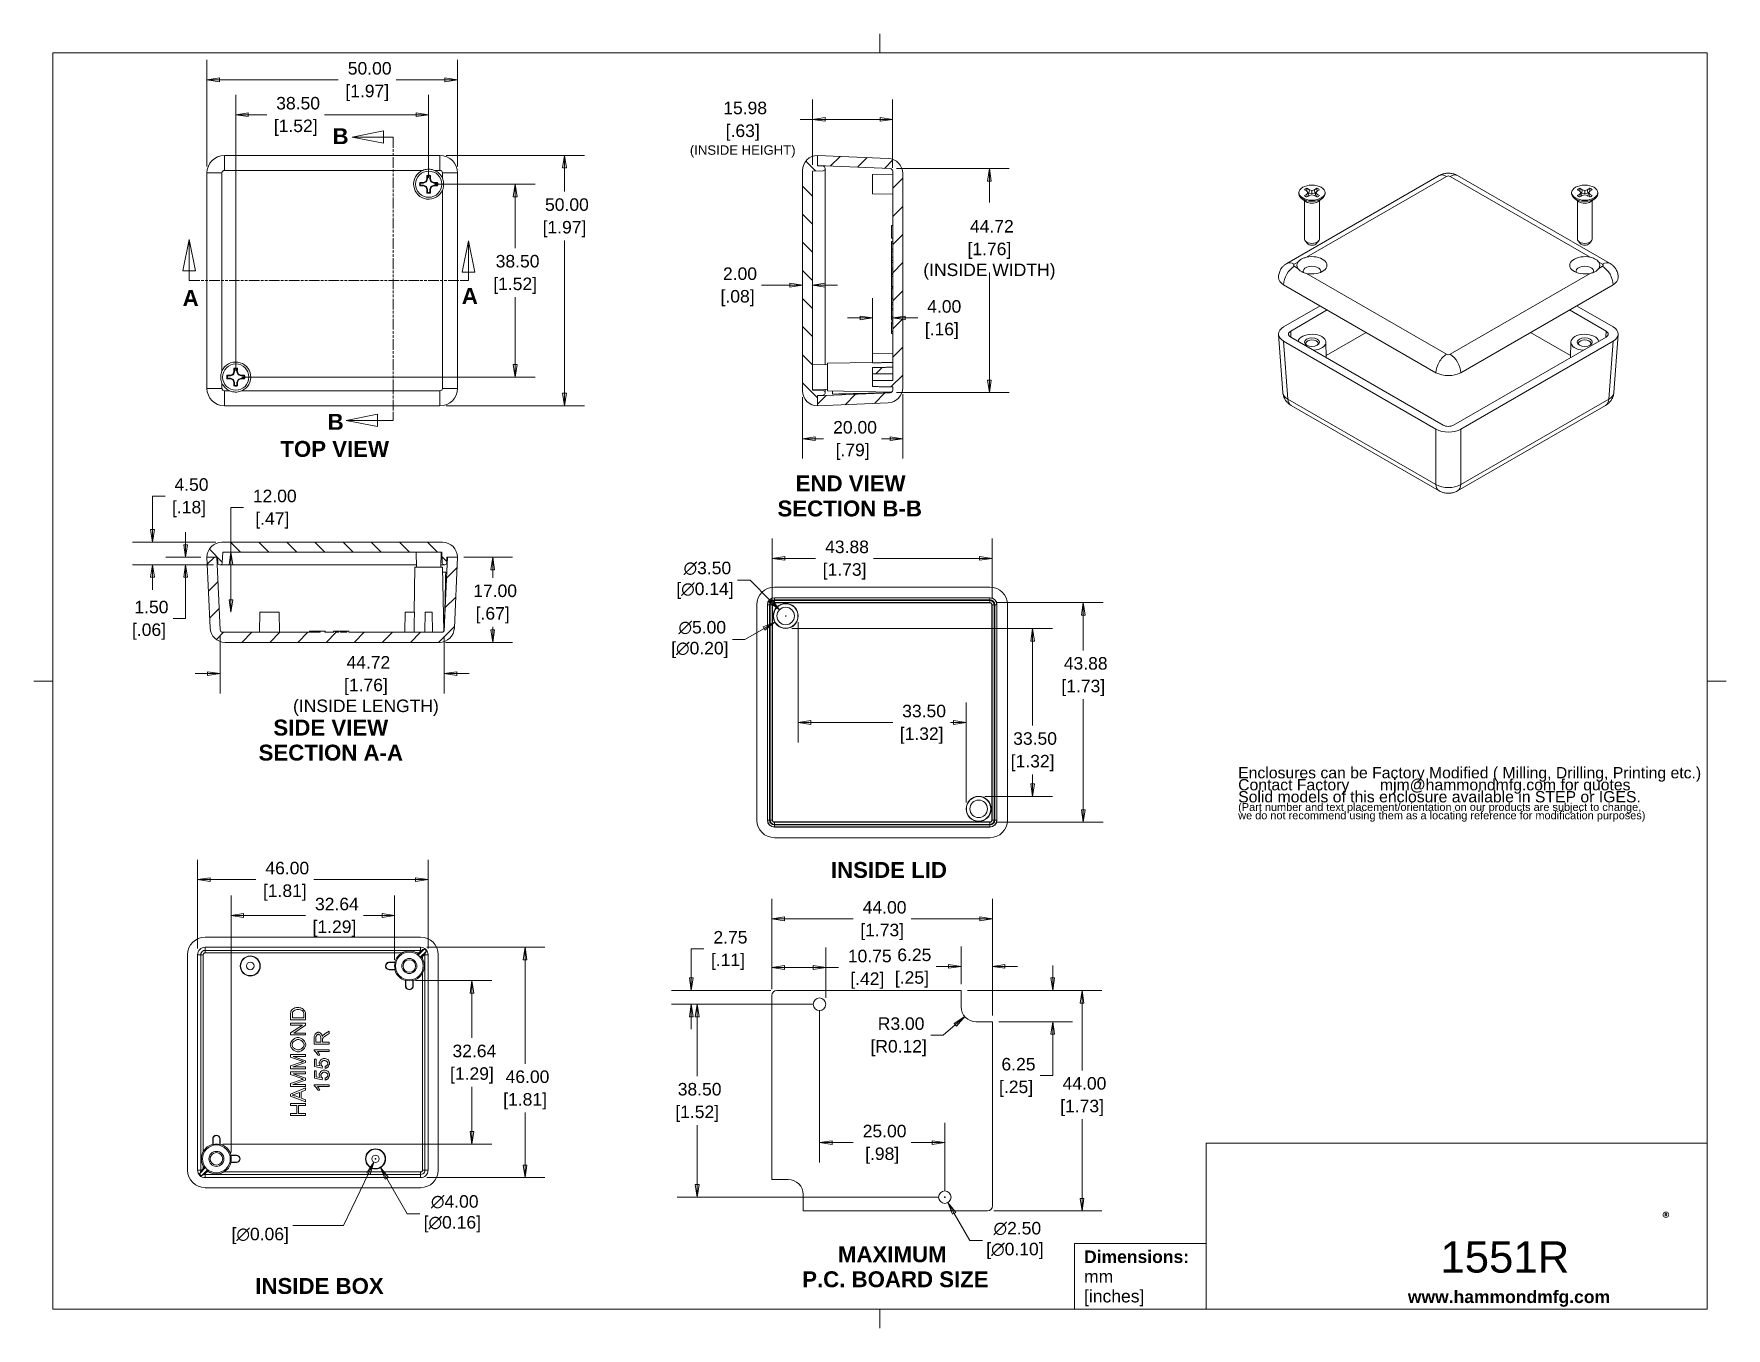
# Model space of a CAD drawing. Header units: millimetres. Extents: x 6 to 343, y 6 to 264.
import ezdxf

# ---------------------------------------------------------------- set-up
doc = ezdxf.new("R2010")
doc.units = ezdxf.units.MM
doc.header["$LTSCALE"] = 1.25
doc.linetypes.add('DOUBLE_DASH_CHAIN', pattern=[1.2403, 0.6614, -0.0827, 0.1654, -0.0827, 0.1654, -0.0827])
for name, color, linetype, lineweight in [('Dimension (ANSI)', 7, 'Continuous', 9), ('Hatch (ANSI)', 7, 'Continuous', 9), ('Section Line (ANSI)', 7, 'DOUBLE_DASH_CHAIN', 9), ('Sketch Geometry (ANSI)', 7, 'Continuous', 9), ('Symbol (ANSI)', 7, 'Continuous', 9), ('Visible (ANSI)', 7, 'Continuous', 9), ('Visible Narrow (ANSI)', 7, 'Continuous', 9)]:
    doc.layers.add(name, color=color, linetype=linetype, lineweight=lineweight)
doc.styles.add('Label Text (ANSI)', font='arialbd.ttf')
doc.styles.add('Note Text (ANSI)', font='arial.ttf')
doc.styles.add('Text Style20', font='arial.ttf')
doc.dimstyles.new('Default - mm (ANSI)', dxfattribs={"dimscale": 1.25, "dimtxt": 2, "dimasz": 2, "dimexe": 3.175, "dimexo": 1, "dimgap": 0.8, "dimtad": 0, "dimtih": 1, "dimtoh": 1, "dimrnd": 1e-08, "dimzin": 4, "dimdsep": 46, "dimtxsty": 'Note Text (ANSI)', "dimblk": 'Filled-1', "dimcen": 0.09, "dimdle": 10, "dimclrd": 256, "dimclre": 256, "dimclrt": 256, "dimadec": 1, "dimazin": 0, "dimtfac": 1.524, "dimtofl": 0, "dimtmove": 0, "dimatfit": 3, "dimfxl": 0, "dimtolj": 1, "dimtzin": 0, "dimlwd": -1, "dimlwe": -1, "dimarcsym": 0})
pattern_1 = [(45, (0, 0), (-2.80633, 2.80633), [])]
pattern_2 = [(135.0002, (0, 0), (-2.80632, -2.80634), [])]

msp = doc.modelspace()

# ---------------------------------------------------------------- texts
at = {"layer": 'Symbol (ANSI)', "char_height": 3.175, "attachment_point": 7, "style": 'Label Text (ANSI)'}
for s, insert in [('TOP VIEW', (54.9522, 179.6328)), ('END VIEW', (157.7919, 172.7971)), ('SECTION B-B', (154.1695, 167.7449)), ('SIDE VIEW', (53.5596, 124.0076)), ('SECTION A-A', (50.6036, 119.0111)), ('INSIDE LID', (164.8245, 95.5911)), ('MAXIMUM ', (166.236, 18.8819)), ('P.C. BOARD SIZE', (159.0927, 13.883)), ('INSIDE BOX', (49.949, 12.5434))]:
    msp.add_mtext(s, dxfattribs=dict(at, insert=insert))
at = {"layer": 'Symbol (ANSI)', "color": 5, "true_color": 0x0000ff, "insert": (246.1069, 111.1252), "char_height": 2.5, "width": 92.879819, "attachment_point": 4, "line_spacing_factor": 0.639812, "style": 'Note Text (ANSI)'}
msp.add_mtext('{\\H0.9x;Enclosures can be Factory Modified ( Milling, Drilling, Printing etc.)\\PContact Factory       mjm@hammondmfg.com for quotes\\H1.50416x; \\H0.66482x;\\PSolid models of this enclosure available in STEP or IGES.\\H1.57096x; \\H0.67192x;\\P\\H0.65789x;(Part number and text placement/orientation on our products are subject to change,\\H1.82847x; \\H0.5469x;\\Pwe do not recommend using them as a locating reference for modification purposes)\\fCalibri|b0|i0|c0|p34;\\H1.51411x; \\H0.66046x;\\P\\H1.45087x; }', dxfattribs=at)

# ---------------------------------------------------------------- blocks, each defined once
blk = doc.blocks.new('Title Blocks HAMMOND')
at = {"layer": 'Sketch Geometry (ANSI)'}
for p, q in [((274.4, 31.5), (194.4, 31.5)), ((194.4, 31.5), (194.4, 5)), ((274.4, 5), (274.4, 31.5)), ((173.4, 5), (173.4, 15.5)), ((173.4, 15.5), (194.4, 15.5)), ((194.4, 15.5), (194.4, 5)), ((194.4, 5), (173.4, 5)), ((194.4, 5), (274.4, 5))]:
    blk.add_line(p, q, dxfattribs=at)
at = {"layer": 'Symbol (ANSI)', "insert": (267.22, 20.45), "char_height": 2, "attachment_point": 1, "style": 'Note Text (ANSI)'}
blk.add_mtext('\\fCalibri|b1|i0;\\H2.0000;®\\fCalibri|b1|i0;\\H21.7410;\\P', dxfattribs=at)
at = {"layer": 'Symbol (ANSI)', "insert": (174.9, 9.94), "char_height": 2, "width": 30.7233, "attachment_point": 4, "line_spacing_factor": 0.944221, "style": 'Note Text (ANSI)'}
blk.add_mtext('\\fArial|b1|i0;\\H2.0000;Dimensions:\\fArial|b0|i0;\\H2.0000;\\Pmm\\P[inches]', dxfattribs=at)
at = {"layer": 'Symbol (ANSI)', "insert": (226.6, 6.69), "char_height": 2, "width": 32.2927, "attachment_point": 4, "style": 'Note Text (ANSI)'}
blk.add_mtext('\\fArial|b1|i0;\\H2.0000;www.hammondmfg.com', dxfattribs=at)
at = {"layer": 'Symbol (ANSI)', "style": 'Text Style20'}
blk.add_attdef('<TITLE>_001', (231.79, 10.86), '', height=5, dxfattribs=at)
blk = doc.blocks.new('Borders Default Border')
at = {"layer": 'Sketch Geometry (ANSI)'}
for p, q in [((139.7, 208.28), (139.7, 211.3)), ((7.62, 107.95), (4.6, 107.95)), ((271.78, 107.95), (274.8, 107.95)), ((139.7, 7.62), (139.7, 4.6))]:
    blk.add_line(p, q, dxfattribs=at)
at = {"layer": 'Sketch Geometry (ANSI)', "flags": 128}
blk.add_lwpolyline([(7.62, 7.62), (7.62, 208.28), (271.78, 208.28), (271.78, 7.62), (7.62, 7.62)], dxfattribs=at)
blk = doc.blocks.new('2dTransSection0')
at = {"layer": 'Section Line (ANSI)', "linetype": 'Continuous'}
for p, q in [((60.41, 195.82), (55.41, 194.82)), ((60.41, 194.82), (55.41, 194.82)), ((55.41, 194.82), (60.41, 193.82)), ((60.41, 193.82), (60.41, 195.82)), ((61.95, 194.82), (60.41, 194.82)), ((61.95, 194.82), (61.95, 193.46)), ((59.48, 150.57), (54.48, 149.57)), ((59.48, 149.57), (54.48, 149.57)), ((54.48, 149.57), (59.48, 148.57)), ((59.48, 148.57), (59.48, 150.57)), ((61.95, 149.57), (59.48, 149.57)), ((61.95, 150.94), (61.95, 149.57))]:
    blk.add_line(p, q, dxfattribs=at)
at = {"layer": 'Section Line (ANSI)', "linetype": 'DOUBLE_DASH_CHAIN', "ltscale": 2.081385}
blk.add_line((61.95, 194.82), (61.95, 149.57), dxfattribs=at)
at = {"layer": 'Section Line (ANSI)', "linetype": 'Continuous', "flags": 128}
for points in [[(60.41, 195.82), (55.41, 194.82), (60.41, 193.82), (60.41, 195.82)], [(59.48, 150.57), (54.48, 149.57), (59.48, 148.57), (59.48, 150.57)]]:
    blk.add_lwpolyline(points, dxfattribs=at)
at = {"layer": 'Section Line (ANSI)'}
for points in [[(60.41, 195.82), (55.41, 194.82), (60.41, 193.82), (60.41, 195.82)], [(59.48, 150.57), (54.48, 149.57), (59.48, 148.57), (59.48, 150.57)]]:
    blk.add_solid(points, dxfattribs=at)
at = {"layer": 'Section Line (ANSI)', "char_height": 2.54, "attachment_point": 7, "style": 'Label Text (ANSI)'}
for insert in [(52.29, 193.68), (51.51, 148.06)]:
    blk.add_mtext('B', dxfattribs=dict(at, insert=insert))
blk = doc.blocks.new('2dTransSection1')
at = {"layer": 'Section Line (ANSI)', "linetype": 'Continuous'}
for p, q in [((29.4, 178.43), (28.4, 173.43)), ((29.4, 173.43), (29.4, 178.43)), ((30.4, 173.43), (29.4, 178.43)), ((74.01, 178.23), (73.01, 173.23)), ((74.01, 173.23), (74.01, 178.23)), ((75.01, 173.23), (74.01, 178.23)), ((28.4, 173.43), (30.4, 173.43)), ((29.4, 171.89), (29.4, 173.43)), ((73.01, 173.23), (75.01, 173.23)), ((74.01, 171.89), (74.01, 173.23)), ((29.4, 171.89), (30.73, 171.89)), ((72.67, 171.89), (74.01, 171.89))]:
    blk.add_line(p, q, dxfattribs=at)
at = {"layer": 'Section Line (ANSI)', "linetype": 'DOUBLE_DASH_CHAIN', "ltscale": 2.052348}
blk.add_line((29.4, 171.89), (74.01, 171.89), dxfattribs=at)
at = {"layer": 'Section Line (ANSI)', "linetype": 'Continuous', "flags": 128}
for points in [[(30.4, 173.43), (29.4, 178.43), (28.4, 173.43), (30.4, 173.43)], [(75.01, 173.23), (74.01, 178.23), (73.01, 173.23), (75.01, 173.23)]]:
    blk.add_lwpolyline(points, dxfattribs=at)
at = {"layer": 'Section Line (ANSI)'}
for points in [[(30.4, 173.43), (29.4, 178.43), (28.4, 173.43), (30.4, 173.43)], [(75.01, 173.23), (74.01, 178.23), (73.01, 173.23), (75.01, 173.23)]]:
    blk.add_solid(points, dxfattribs=at)
at = {"layer": 'Section Line (ANSI)', "char_height": 2.54, "attachment_point": 7, "style": 'Label Text (ANSI)'}
for insert in [(28.36, 167.85), (72.93, 168.17)]:
    blk.add_mtext('A', dxfattribs=dict(at, insert=insert))
blk = doc.blocks.new('Filled-1')
at = {"color": 0}
for p, q in [((0, 0), (-1, 0.15)), ((-1, 0.15), (-1, -0.15)), ((-1, 0), (0, 0)), ((-1, -0.15), (0, 0))]:
    blk.add_line(p, q, dxfattribs=at)
at = {"color": 0, "flags": 128}
blk.add_lwpolyline([(-1, -0.15), (0, 0), (-1, 0.15), (-1, -0.15)], dxfattribs=at)
at = {"color": 0}
blk.add_solid([(-1, -0.15), (0, 0), (-1, 0.15), (-1, -0.15)], dxfattribs=at)
blk = doc.blocks.new('*D9')
at = {"layer": 'Defpoints', "color": 0, "transparency": 16777216}
for p in [(177.14, 247.04), (161.16, 236.72), (177.14, 236.11)]:
    blk.add_point(p, dxfattribs=at)
at = {"layer": 'Dimension (ANSI)', "transparency": 16777216}
for p, q in [((161.16, 237.97), (161.16, 251)), ((177.14, 237.36), (177.14, 251)), ((161.16, 247.04), (158.66, 247.04)), ((174.64, 247.04), (163.66, 247.04))]:
    blk.add_line(p, q, dxfattribs=at)
at = {"layer": 'Dimension (ANSI)', "transparency": 16777216, "xscale": 2.5, "yscale": 2.5, "zscale": 2.5, "rotation": 180}
blk.add_blockref('Filled-1', (161.16, 247.04), dxfattribs=at)
at = {"layer": 'Dimension (ANSI)', "transparency": 16777216, "xscale": 2.5, "yscale": 2.5, "zscale": 2.5}
blk.add_blockref('Filled-1', (177.14, 247.04), dxfattribs=at)
at = {"layer": 'Dimension (ANSI)', "transparency": 16777216, "char_height": 2.5, "attachment_point": 5, "style": 'Note Text (ANSI)'}
for s, insert in [('\\A1; 15.98', (147.23, 249.31)), ('\\A1;[.63]{\\P\\fArial|b0|i0;\\H1.8750;(INSIDE HEIGHT)}', (147.23, 242.72))]:
    blk.add_mtext(s, dxfattribs=dict(at, insert=insert))
blk = doc.blocks.new('*D10')
at = {"layer": 'Defpoints', "color": 0, "transparency": 16777216}
for p in [(176.68, 237.22), (176.68, 192.5), (196.46, 192.5)]:
    blk.add_point(p, dxfattribs=at)
at = {"layer": 'Dimension (ANSI)', "transparency": 16777216}
for p, q in [((177.93, 237.22), (200.43, 237.22)), ((196.46, 234.72), (196.46, 230.44)), ((196.46, 195), (196.46, 216.48)), ((177.93, 192.5), (200.43, 192.5))]:
    blk.add_line(p, q, dxfattribs=at)
at = {"layer": 'Dimension (ANSI)', "transparency": 16777216, "xscale": 2.5, "yscale": 2.5, "zscale": 2.5}
for p, rotation in [((196.46, 237.22), 90), ((196.46, 192.5), 270)]:
    blk.add_blockref('Filled-1', p, dxfattribs=dict(at, rotation=rotation))
at = {"layer": 'Dimension (ANSI)', "transparency": 16777216, "char_height": 2.5, "attachment_point": 5, "style": 'Note Text (ANSI)'}
for s, insert in [('\\A1; 44.72{\\fArial|b0|i0;\\H1.9108;}', (196.46, 225.71)), ('\\A1;[1.76]{\\P(INSIDE WIDTH)}', (196.46, 218.73))]:
    blk.add_mtext(s, dxfattribs=dict(at, insert=insert))
blk = doc.blocks.new('*D11')
at = {"layer": 'Defpoints', "color": 0, "transparency": 16777216}
for p in [(90.3, 254.94), (40.3, 236.36), (90.3, 236.36)]:
    blk.add_point(p, dxfattribs=at)
at = {"layer": 'Dimension (ANSI)', "transparency": 16777216}
for p, q in [((40.3, 237.61), (40.3, 258.91)), ((90.3, 237.61), (90.3, 258.91)), ((42.8, 254.94), (66.52, 254.94)), ((87.8, 254.94), (78.06, 254.94))]:
    blk.add_line(p, q, dxfattribs=at)
at = {"layer": 'Dimension (ANSI)', "transparency": 16777216, "xscale": 2.5, "yscale": 2.5, "zscale": 2.5, "rotation": 180}
blk.add_blockref('Filled-1', (40.3, 254.94), dxfattribs=at)
at = {"layer": 'Dimension (ANSI)', "transparency": 16777216, "xscale": 2.5, "yscale": 2.5, "zscale": 2.5}
blk.add_blockref('Filled-1', (90.3, 254.94), dxfattribs=at)
at = {"layer": 'Dimension (ANSI)', "transparency": 16777216, "char_height": 2.5, "attachment_point": 5, "style": 'Note Text (ANSI)'}
for s, insert in [('\\A1; 50.00', (72.29, 257.22)), ('\\A1;[1.97]', (72.29, 252.34))]:
    blk.add_mtext(s, dxfattribs=dict(at, insert=insert))
blk = doc.blocks.new('*D12')
at = {"layer": 'Defpoints', "color": 0, "transparency": 16777216}
for p in [(86.8, 239.86), (86.8, 189.86), (111.66, 189.86)]:
    blk.add_point(p, dxfattribs=at)
at = {"layer": 'Dimension (ANSI)', "transparency": 16777216}
for p, q in [((88.05, 239.86), (115.63, 239.86)), ((111.66, 237.36), (111.66, 232.62)), ((111.66, 192.36), (111.66, 222.86)), ((88.05, 189.86), (115.63, 189.86))]:
    blk.add_line(p, q, dxfattribs=at)
at = {"layer": 'Dimension (ANSI)', "transparency": 16777216, "xscale": 2.5, "yscale": 2.5, "zscale": 2.5}
for p, rotation in [((111.66, 239.86), 90), ((111.66, 189.86), 270)]:
    blk.add_blockref('Filled-1', p, dxfattribs=dict(at, rotation=rotation))
at = {"layer": 'Dimension (ANSI)', "transparency": 16777216, "char_height": 2.5, "attachment_point": 5, "style": 'Note Text (ANSI)'}
for s, insert in [('\\A1; 50.00', (111.66, 230.02)), ('\\A1;[1.97]', (111.66, 225.14))]:
    blk.add_mtext(s, dxfattribs=dict(at, insert=insert))
blk = doc.blocks.new('*D13')
at = {"layer": 'Defpoints', "color": 0, "transparency": 16777216}
for p in [(84.55, 234.11), (46.05, 195.61), (101.81, 195.61)]:
    blk.add_point(p, dxfattribs=at)
at = {"layer": 'Dimension (ANSI)', "transparency": 16777216}
for p, q in [((85.8, 234.11), (105.78, 234.11)), ((101.81, 231.61), (101.81, 221.32)), ((101.81, 198.11), (101.81, 211.56)), ((47.3, 195.61), (105.78, 195.61))]:
    blk.add_line(p, q, dxfattribs=at)
at = {"layer": 'Dimension (ANSI)', "transparency": 16777216, "xscale": 2.5, "yscale": 2.5, "zscale": 2.5}
for p, rotation in [((101.81, 234.11), 90), ((101.81, 195.61), 270)]:
    blk.add_blockref('Filled-1', p, dxfattribs=dict(at, rotation=rotation))
at = {"layer": 'Dimension (ANSI)', "transparency": 16777216, "char_height": 2.5, "attachment_point": 5, "style": 'Note Text (ANSI)'}
for s, insert in [('\\A1; 38.50', (101.81, 218.72)), ('\\A1;[1.52]', (101.81, 213.84))]:
    blk.add_mtext(s, dxfattribs=dict(at, insert=insert))
blk = doc.blocks.new('*D14')
at = {"layer": 'Defpoints', "color": 0, "transparency": 16777216}
for p in [(46.05, 247.98), (84.55, 234.11), (46.05, 195.61)]:
    blk.add_point(p, dxfattribs=at)
at = {"layer": 'Dimension (ANSI)', "transparency": 16777216}
for p, q in [((46.05, 196.86), (46.05, 251.95)), ((84.55, 235.36), (84.55, 251.95)), ((48.55, 247.98), (52.24, 247.98)), ((82.05, 247.98), (63.79, 247.98))]:
    blk.add_line(p, q, dxfattribs=at)
at = {"layer": 'Dimension (ANSI)', "transparency": 16777216, "xscale": 2.5, "yscale": 2.5, "zscale": 2.5, "rotation": 180}
blk.add_blockref('Filled-1', (46.05, 247.98), dxfattribs=at)
at = {"layer": 'Dimension (ANSI)', "transparency": 16777216, "xscale": 2.5, "yscale": 2.5, "zscale": 2.5}
blk.add_blockref('Filled-1', (84.55, 247.98), dxfattribs=at)
at = {"layer": 'Dimension (ANSI)', "transparency": 16777216, "char_height": 2.5, "attachment_point": 5, "style": 'Note Text (ANSI)'}
for s, insert in [('\\A1; 38.50', (58.01, 250.26)), ('\\A1;[1.52]', (58.01, 245.38))]:
    blk.add_mtext(s, dxfattribs=dict(at, insert=insert))
blk = doc.blocks.new('*D15')
at = {"layer": 'Defpoints', "color": 0, "transparency": 16777216}
for p in [(90.3, 159.65), (86.69, 142.65), (97.33, 142.65)]:
    blk.add_point(p, dxfattribs=at)
at = {"layer": 'Dimension (ANSI)', "transparency": 16777216}
for p, q in [((91.55, 159.65), (101.3, 159.65)), ((97.33, 157.15), (97.33, 155.53)), ((97.33, 145.15), (97.33, 145.78)), ((87.94, 142.65), (101.3, 142.65))]:
    blk.add_line(p, q, dxfattribs=at)
at = {"layer": 'Dimension (ANSI)', "transparency": 16777216, "xscale": 2.5, "yscale": 2.5, "zscale": 2.5}
for p, rotation in [((97.33, 159.65), 90), ((97.33, 142.65), 270)]:
    blk.add_blockref('Filled-1', p, dxfattribs=dict(at, rotation=rotation))
at = {"layer": 'Dimension (ANSI)', "transparency": 16777216, "char_height": 2.5, "attachment_point": 5, "style": 'Note Text (ANSI)'}
for s, insert in [('\\A1; 17.00', (97.33, 152.93)), ('\\A1;[.67]', (97.33, 148.05))]:
    blk.add_mtext(s, dxfattribs=dict(at, insert=insert))
blk = doc.blocks.new('*D16')
at = {"layer": 'Defpoints', "color": 0, "transparency": 16777216}
for p in [(29.43, 162.65), (43.3, 162.65), (42.84, 158.15)]:
    blk.add_point(p, dxfattribs=at)
at = {"layer": 'Dimension (ANSI)', "transparency": 16777216}
for p, q in [((29.43, 165.15), (29.43, 171.86)), ((29.43, 171.86), (31.93, 171.86)), ((42.05, 162.65), (25.46, 162.65)), ((41.59, 158.15), (25.46, 158.15)), ((29.43, 155.65), (29.43, 153.15))]:
    blk.add_line(p, q, dxfattribs=at)
at = {"layer": 'Dimension (ANSI)', "transparency": 16777216, "xscale": 2.5, "yscale": 2.5, "zscale": 2.5}
for p, rotation in [((29.43, 162.65), 270), ((29.43, 158.15), 90)]:
    blk.add_blockref('Filled-1', p, dxfattribs=dict(at, rotation=rotation))
at = {"layer": 'Dimension (ANSI)', "transparency": 16777216, "char_height": 2.5, "attachment_point": 5, "style": 'Note Text (ANSI)'}
for s, insert in [('\\A1; 4.50', (36.73, 174.14)), ('\\A1;[.18]', (36.73, 169.26))]:
    blk.add_mtext(s, dxfattribs=dict(at, insert=insert))
blk = doc.blocks.new('*D17')
at = {"layer": 'Defpoints', "color": 0, "transparency": 16777216}
for p in [(36.04, 159.65), (40.3, 159.65), (42.84, 158.15)]:
    blk.add_point(p, dxfattribs=at)
at = {"layer": 'Dimension (ANSI)', "transparency": 16777216}
for p, q in [((36.04, 162.15), (36.04, 164.65)), ((39.05, 159.65), (32.07, 159.65)), ((41.59, 158.15), (32.07, 158.15)), ((36.04, 155.65), (36.04, 147.4)), ((36.04, 147.4), (33.54, 147.4))]:
    blk.add_line(p, q, dxfattribs=at)
at = {"layer": 'Dimension (ANSI)', "transparency": 16777216, "xscale": 2.5, "yscale": 2.5, "zscale": 2.5}
for p, rotation in [((36.04, 159.65), 270), ((36.04, 158.15), 90)]:
    blk.add_blockref('Filled-1', p, dxfattribs=dict(at, rotation=rotation))
at = {"layer": 'Dimension (ANSI)', "transparency": 16777216, "char_height": 2.5, "attachment_point": 5, "style": 'Note Text (ANSI)'}
for s, insert in [('\\A1; 1.50', (28.74, 149.68)), ('\\A1;[.06]', (28.74, 144.8))]:
    blk.add_mtext(s, dxfattribs=dict(at, insert=insert))
blk = doc.blocks.new('*D18')
at = {"layer": 'Defpoints', "color": 0, "transparency": 16777216}
for p in [(42.94, 145.13), (87.66, 145.13), (87.66, 136.42)]:
    blk.add_point(p, dxfattribs=at)
at = {"layer": 'Dimension (ANSI)', "transparency": 16777216}
for p, q in [((42.94, 143.88), (42.94, 132.45)), ((87.66, 143.88), (87.66, 132.45)), ((40.44, 136.42), (37.94, 136.42)), ((90.16, 136.42), (92.66, 136.42))]:
    blk.add_line(p, q, dxfattribs=at)
at = {"layer": 'Dimension (ANSI)', "transparency": 16777216, "xscale": 2.5, "yscale": 2.5, "zscale": 2.5}
blk.add_blockref('Filled-1', (42.94, 136.42), dxfattribs=at)
at = {"layer": 'Dimension (ANSI)', "transparency": 16777216, "xscale": 2.5, "yscale": 2.5, "zscale": 2.5, "rotation": 180}
blk.add_blockref('Filled-1', (87.66, 136.42), dxfattribs=at)
at = {"layer": 'Dimension (ANSI)', "transparency": 16777216, "char_height": 2.5, "attachment_point": 5, "style": 'Note Text (ANSI)'}
for s, insert in [('\\A1; 44.72{\\fArial|b0|i0;\\H1.9108;}', (72.03, 138.67)), ('\\A1;[1.76]{\\P(INSIDE LENGTH)}', (72.03, 131.69))]:
    blk.add_mtext(s, dxfattribs=dict(at, insert=insert))
blk = doc.blocks.new('*D19')
at = {"layer": 'Defpoints', "color": 0, "transparency": 16777216}
for p in [(43.44, 160.65), (45.08, 160.65), (54.73, 148.65)]:
    blk.add_point(p, dxfattribs=at)
at = {"layer": 'Dimension (ANSI)', "transparency": 16777216}
for p, q in [((45.08, 160.65), (45.08, 169.59)), ((45.08, 169.59), (47.58, 169.59)), ((45.08, 151.15), (45.08, 158.15))]:
    blk.add_line(p, q, dxfattribs=at)
at = {"layer": 'Dimension (ANSI)', "transparency": 16777216, "xscale": 2.5, "yscale": 2.5, "zscale": 2.5}
for p, rotation in [((45.08, 160.65), 90), ((45.08, 148.65), 270)]:
    blk.add_blockref('Filled-1', p, dxfattribs=dict(at, rotation=rotation))
at = {"layer": 'Dimension (ANSI)', "transparency": 16777216, "char_height": 2.5, "attachment_point": 5, "style": 'Note Text (ANSI)'}
for s, insert in [('\\A1; 12.00', (53.35, 171.86)), ('\\A1;[.47]', (53.35, 166.99))]:
    blk.add_mtext(s, dxfattribs=dict(at, insert=insert))
blk = doc.blocks.new('*D20')
at = {"layer": 'Defpoints', "color": 0, "transparency": 16777216}
for p in [(197, 159.42), (153.12, 150.16), (197, 150.16)]:
    blk.add_point(p, dxfattribs=at)
at = {"layer": 'Dimension (ANSI)', "transparency": 16777216}
for p, q in [((153.12, 151.41), (153.12, 163.39)), ((197, 151.41), (197, 163.39)), ((155.62, 159.42), (161.78, 159.42)), ((194.5, 159.42), (173.34, 159.42))]:
    blk.add_line(p, q, dxfattribs=at)
at = {"layer": 'Dimension (ANSI)', "transparency": 16777216, "xscale": 2.5, "yscale": 2.5, "zscale": 2.5, "rotation": 180}
blk.add_blockref('Filled-1', (153.12, 159.42), dxfattribs=at)
at = {"layer": 'Dimension (ANSI)', "transparency": 16777216, "xscale": 2.5, "yscale": 2.5, "zscale": 2.5}
blk.add_blockref('Filled-1', (197, 159.42), dxfattribs=at)
at = {"layer": 'Dimension (ANSI)', "transparency": 16777216, "char_height": 2.5, "attachment_point": 5, "style": 'Note Text (ANSI)'}
for s, insert in [('\\A1; 43.88', (167.56, 161.7)), ('\\A1;[1.73]', (167.56, 156.82))]:
    blk.add_mtext(s, dxfattribs=dict(at, insert=insert))
blk = doc.blocks.new('*D21')
at = {"layer": 'Defpoints', "color": 0, "transparency": 16777216}
for p in [(196.56, 150.6), (196.56, 106.73), (215.19, 106.73)]:
    blk.add_point(p, dxfattribs=at)
at = {"layer": 'Dimension (ANSI)', "transparency": 16777216}
for p, q in [((197.81, 150.6), (219.16, 150.6)), ((215.19, 148.1), (215.19, 141.04)), ((215.19, 109.23), (215.19, 131.28)), ((197.81, 106.73), (219.16, 106.73))]:
    blk.add_line(p, q, dxfattribs=at)
at = {"layer": 'Dimension (ANSI)', "transparency": 16777216, "xscale": 2.5, "yscale": 2.5, "zscale": 2.5}
for p, rotation in [((215.19, 150.6), 90), ((215.19, 106.73), 270)]:
    blk.add_blockref('Filled-1', p, dxfattribs=dict(at, rotation=rotation))
at = {"layer": 'Dimension (ANSI)', "transparency": 16777216, "char_height": 2.5, "attachment_point": 5, "style": 'Note Text (ANSI)'}
for s, insert in [('\\A1; 43.88', (215.19, 138.44)), ('\\A1;[1.73]', (215.19, 133.56))]:
    blk.add_mtext(s, dxfattribs=dict(at, insert=insert))
blk = doc.blocks.new('*D22')
at = {"layer": 'Defpoints', "color": 0, "transparency": 16777216}
for p in [(197.06, 87.46), (153.06, 72.16), (197.06, 66.91)]:
    blk.add_point(p, dxfattribs=at)
at = {"layer": 'Dimension (ANSI)', "transparency": 16777216}
for p, q in [((153.06, 73.41), (153.06, 91.43)), ((197.06, 68.16), (197.06, 91.43)), ((155.56, 87.46), (169.29, 87.46)), ((194.56, 87.46), (180.83, 87.46))]:
    blk.add_line(p, q, dxfattribs=at)
at = {"layer": 'Dimension (ANSI)', "transparency": 16777216, "xscale": 2.5, "yscale": 2.5, "zscale": 2.5, "rotation": 180}
blk.add_blockref('Filled-1', (153.06, 87.46), dxfattribs=at)
at = {"layer": 'Dimension (ANSI)', "transparency": 16777216, "xscale": 2.5, "yscale": 2.5, "zscale": 2.5}
blk.add_blockref('Filled-1', (197.06, 87.46), dxfattribs=at)
at = {"layer": 'Dimension (ANSI)', "transparency": 16777216, "char_height": 2.5, "attachment_point": 5, "style": 'Note Text (ANSI)'}
for s, insert in [('\\A1; 44.00', (175.06, 89.74)), ('\\A1;[1.73]', (175.06, 84.86))]:
    blk.add_mtext(s, dxfattribs=dict(at, insert=insert))
blk = doc.blocks.new('*D23')
at = {"layer": 'Defpoints', "color": 0, "transparency": 16777216}
for p in [(197.06, 77.98), (190.81, 73.16), (197.06, 66.91)]:
    blk.add_point(p, dxfattribs=at)
at = {"layer": 'Dimension (ANSI)', "transparency": 16777216}
for p, q in [((190.81, 74.41), (190.81, 81.95)), ((197.06, 68.16), (197.06, 81.95)), ((188.31, 77.98), (185.81, 77.98)), ((199.56, 77.98), (202.06, 77.98))]:
    blk.add_line(p, q, dxfattribs=at)
at = {"layer": 'Dimension (ANSI)', "transparency": 16777216, "xscale": 2.5, "yscale": 2.5, "zscale": 2.5}
blk.add_blockref('Filled-1', (190.81, 77.98), dxfattribs=at)
at = {"layer": 'Dimension (ANSI)', "transparency": 16777216, "xscale": 2.5, "yscale": 2.5, "zscale": 2.5, "rotation": 180}
blk.add_blockref('Filled-1', (197.06, 77.98), dxfattribs=at)
at = {"layer": 'Dimension (ANSI)', "transparency": 16777216, "char_height": 2.5, "attachment_point": 5, "style": 'Note Text (ANSI)'}
for s, insert in [('\\A1; 6.25', (180.99, 80.26)), ('\\A1;[.25]', (180.99, 75.38))]:
    blk.add_mtext(s, dxfattribs=dict(at, insert=insert))
blk = doc.blocks.new('*D24')
at = {"layer": 'Defpoints', "color": 0, "transparency": 16777216}
for p in [(190.81, 73.16), (197.06, 66.91), (209.09, 66.91)]:
    blk.add_point(p, dxfattribs=at)
at = {"layer": 'Dimension (ANSI)', "transparency": 16777216}
for p, q in [((209.09, 75.66), (209.09, 78.16)), ((192.06, 73.16), (213.06, 73.16)), ((198.31, 66.91), (213.06, 66.91)), ((209.09, 64.41), (209.09, 56.16)), ((209.09, 56.16), (206.59, 56.16))]:
    blk.add_line(p, q, dxfattribs=at)
at = {"layer": 'Dimension (ANSI)', "transparency": 16777216, "xscale": 2.5, "yscale": 2.5, "zscale": 2.5}
for p, rotation in [((209.09, 73.16), 270), ((209.09, 66.91), 90)]:
    blk.add_blockref('Filled-1', p, dxfattribs=dict(at, rotation=rotation))
at = {"layer": 'Dimension (ANSI)', "transparency": 16777216, "char_height": 2.5, "attachment_point": 5, "style": 'Note Text (ANSI)'}
for s, insert in [('\\A1; 6.25', (201.78, 58.43)), ('\\A1;[.25]', (201.78, 53.55))]:
    blk.add_mtext(s, dxfattribs=dict(at, insert=insert))
blk = doc.blocks.new('*D25')
at = {"layer": 'Defpoints', "color": 0, "transparency": 16777216}
for p in [(190.81, 73.16), (196.06, 29.16), (214.95, 29.16)]:
    blk.add_point(p, dxfattribs=at)
at = {"layer": 'Dimension (ANSI)', "transparency": 16777216}
for p, q in [((192.06, 73.16), (218.92, 73.16)), ((214.95, 70.66), (214.95, 57.2)), ((214.95, 31.66), (214.95, 47.44)), ((197.31, 29.16), (218.92, 29.16))]:
    blk.add_line(p, q, dxfattribs=at)
at = {"layer": 'Dimension (ANSI)', "transparency": 16777216, "xscale": 2.5, "yscale": 2.5, "zscale": 2.5}
for p, rotation in [((214.95, 73.16), 90), ((214.95, 29.16), 270)]:
    blk.add_blockref('Filled-1', p, dxfattribs=dict(at, rotation=rotation))
at = {"layer": 'Dimension (ANSI)', "transparency": 16777216, "char_height": 2.5, "attachment_point": 5, "style": 'Note Text (ANSI)'}
for s, insert in [('\\A1; 44.00', (214.95, 54.6)), ('\\A1;[1.73]', (214.95, 49.72))]:
    blk.add_mtext(s, dxfattribs=dict(at, insert=insert))
blk = doc.blocks.new('*D26')
at = {"layer": 'Defpoints', "color": 0, "transparency": 16777216}
for p in [(162.56, 70.41), (187.56, 42.8), (187.56, 31.91)]:
    blk.add_point(p, dxfattribs=at)
at = {"layer": 'Dimension (ANSI)', "transparency": 16777216}
for p, q in [((162.56, 69.16), (162.56, 38.83)), ((187.56, 33.16), (187.56, 46.77)), ((165.06, 42.8), (169.29, 42.8)), ((185.06, 42.8), (180.83, 42.8))]:
    blk.add_line(p, q, dxfattribs=at)
at = {"layer": 'Dimension (ANSI)', "transparency": 16777216, "xscale": 2.5, "yscale": 2.5, "zscale": 2.5, "rotation": 180}
blk.add_blockref('Filled-1', (162.56, 42.8), dxfattribs=at)
at = {"layer": 'Dimension (ANSI)', "transparency": 16777216, "xscale": 2.5, "yscale": 2.5, "zscale": 2.5}
blk.add_blockref('Filled-1', (187.56, 42.8), dxfattribs=at)
at = {"layer": 'Dimension (ANSI)', "transparency": 16777216, "char_height": 2.5, "attachment_point": 5, "style": 'Note Text (ANSI)'}
for s, insert in [('\\A1; 25.00', (175.06, 45.08)), ('\\A1;[.98]', (175.06, 40.2))]:
    blk.add_mtext(s, dxfattribs=dict(at, insert=insert))
blk = doc.blocks.new('*D27')
at = {"layer": 'Defpoints', "color": 0, "transparency": 16777216}
for p in [(138.14, 70.41), (162.56, 70.41), (187.56, 31.91)]:
    blk.add_point(p, dxfattribs=at)
at = {"layer": 'Dimension (ANSI)', "transparency": 16777216}
for p, q in [((161.31, 70.41), (134.17, 70.41)), ((138.14, 67.91), (138.14, 56.04)), ((138.14, 34.41), (138.14, 46.28)), ((186.31, 31.91), (134.17, 31.91))]:
    blk.add_line(p, q, dxfattribs=at)
at = {"layer": 'Dimension (ANSI)', "transparency": 16777216, "xscale": 2.5, "yscale": 2.5, "zscale": 2.5}
for p, rotation in [((138.14, 70.41), 90), ((138.14, 31.91), 270)]:
    blk.add_blockref('Filled-1', p, dxfattribs=dict(at, rotation=rotation))
at = {"layer": 'Dimension (ANSI)', "transparency": 16777216, "char_height": 2.5, "attachment_point": 5, "style": 'Note Text (ANSI)'}
for s, insert in [('\\A1; 38.50', (138.14, 53.44)), ('\\A1;[1.52]', (138.14, 48.56))]:
    blk.add_mtext(s, dxfattribs=dict(at, insert=insert))
blk = doc.blocks.new('*D28')
at = {"layer": 'Defpoints', "color": 0, "transparency": 16777216}
for p in [(186.93, 32.99), (188.18, 30.83)]:
    blk.add_point(p, dxfattribs=at)
at = {"layer": 'Dimension (ANSI)', "transparency": 16777216}
for p, q in [((187.44, 31.91), (187.67, 31.91)), ((187.56, 31.8), (187.56, 32.02)), ((192.56, 23.25), (189.43, 28.66)), ((195.06, 23.25), (192.56, 23.25))]:
    blk.add_line(p, q, dxfattribs=at)
at = {"layer": 'Dimension (ANSI)', "transparency": 16777216, "xscale": 2.5, "yscale": 2.5, "zscale": 2.5, "rotation": 120.0000000000108}
blk.add_blockref('Filled-1', (188.18, 30.83), dxfattribs=at)
at = {"layer": 'Dimension (ANSI)', "transparency": 16777216, "insert": (201.55, 23.25), "char_height": 2.5, "attachment_point": 5, "style": 'Note Text (ANSI)'}
blk.add_mtext('\\A1; ∅2.50\\P[∅0.10]', dxfattribs=at)
blk = doc.blocks.new('*D29')
at = {"layer": 'Defpoints', "color": 0, "transparency": 16777216}
for p in [(191.54, 67.95), (193.81, 69.91)]:
    blk.add_point(p, dxfattribs=at)
at = {"layer": 'Dimension (ANSI)', "transparency": 16777216}
for p, q in [((184.74, 64.25), (187.24, 64.25)), ((187.24, 64.25), (189.64, 66.32))]:
    blk.add_line(p, q, dxfattribs=at)
at = {"layer": 'Dimension (ANSI)', "transparency": 16777216, "xscale": 2.5, "yscale": 2.5, "zscale": 2.5, "rotation": 40.76258140446551}
blk.add_blockref('Filled-1', (191.54, 67.95), dxfattribs=at)
at = {"layer": 'Dimension (ANSI)', "transparency": 16777216, "char_height": 2.5, "attachment_point": 5, "style": 'Note Text (ANSI)'}
for s, insert in [('\\A1; R3.00', (178.35, 66.53)), ('\\A1;[R0.12]', (178.35, 61.65))]:
    blk.add_mtext(s, dxfattribs=dict(at, insert=insert))
blk = doc.blocks.new('*D30')
at = {"layer": 'Defpoints', "color": 0, "transparency": 16777216}
for p in [(45.12, 88.12), (77.76, 78.05), (45.12, 39.55)]:
    blk.add_point(p, dxfattribs=at)
at = {"layer": 'Dimension (ANSI)', "transparency": 16777216}
for p, q in [((45.12, 40.8), (45.12, 92.09)), ((77.76, 79.3), (77.76, 92.09)), ((47.62, 88.12), (59.98, 88.12)), ((75.26, 88.12), (71.52, 88.12))]:
    blk.add_line(p, q, dxfattribs=at)
at = {"layer": 'Dimension (ANSI)', "transparency": 16777216, "xscale": 2.5, "yscale": 2.5, "zscale": 2.5, "rotation": 180}
blk.add_blockref('Filled-1', (45.12, 88.12), dxfattribs=at)
at = {"layer": 'Dimension (ANSI)', "transparency": 16777216, "xscale": 2.5, "yscale": 2.5, "zscale": 2.5}
blk.add_blockref('Filled-1', (77.76, 88.12), dxfattribs=at)
at = {"layer": 'Dimension (ANSI)', "transparency": 16777216, "char_height": 2.5, "attachment_point": 5, "style": 'Note Text (ANSI)'}
for s, insert in [('\\A1; 32.64', (65.75, 90.4)), ('\\A1;[1.29]', (65.75, 85.52))]:
    blk.add_mtext(s, dxfattribs=dict(at, insert=insert))
blk = doc.blocks.new('*D31')
at = {"layer": 'Defpoints', "color": 0, "transparency": 16777216}
for p in [(82.95, 81.8), (82.95, 35.8), (103.79, 35.8)]:
    blk.add_point(p, dxfattribs=at)
at = {"layer": 'Dimension (ANSI)', "transparency": 16777216}
for p, q in [((84.2, 81.8), (107.76, 81.8)), ((103.79, 79.3), (103.79, 58.53)), ((103.79, 38.3), (103.79, 48.78)), ((84.2, 35.8), (107.76, 35.8))]:
    blk.add_line(p, q, dxfattribs=at)
at = {"layer": 'Dimension (ANSI)', "transparency": 16777216, "xscale": 2.5, "yscale": 2.5, "zscale": 2.5}
for p, rotation in [((103.79, 81.8), 90), ((103.79, 35.8), 270)]:
    blk.add_blockref('Filled-1', p, dxfattribs=dict(at, rotation=rotation))
at = {"layer": 'Dimension (ANSI)', "transparency": 16777216, "char_height": 2.5, "attachment_point": 5, "style": 'Note Text (ANSI)'}
for s, insert in [('\\A1; 46.00', (103.79, 55.93)), ('\\A1;[1.81]', (103.79, 51.05))]:
    blk.add_mtext(s, dxfattribs=dict(at, insert=insert))
blk = doc.blocks.new('*D32')
at = {"layer": 'Defpoints', "color": 0, "transparency": 16777216}
for p in [(159.16, 218.62), (161.16, 218.63), (159.16, 213.96)]:
    blk.add_point(p, dxfattribs=at)
at = {"layer": 'Dimension (ANSI)', "transparency": 16777216}
for p, q in [((159.16, 217.37), (159.16, 209.99)), ((161.16, 217.38), (161.16, 209.99)), ((156.66, 213.96), (151, 213.96)), ((163.66, 213.96), (166.16, 213.96))]:
    blk.add_line(p, q, dxfattribs=at)
at = {"layer": 'Dimension (ANSI)', "transparency": 16777216, "xscale": 2.5, "yscale": 2.5, "zscale": 2.5}
blk.add_blockref('Filled-1', (159.16, 213.96), dxfattribs=at)
at = {"layer": 'Dimension (ANSI)', "transparency": 16777216, "xscale": 2.5, "yscale": 2.5, "zscale": 2.5, "rotation": 180}
blk.add_blockref('Filled-1', (161.16, 213.96), dxfattribs=at)
at = {"layer": 'Dimension (ANSI)', "transparency": 16777216, "char_height": 2.5, "attachment_point": 5, "style": 'Note Text (ANSI)'}
for s, insert in [('\\A1; 2.00', (146.2, 216.23)), ('\\A1;[.08]', (146.2, 211.36))]:
    blk.add_mtext(s, dxfattribs=dict(at, insert=insert))
blk = doc.blocks.new('*D33')
at = {"layer": 'Defpoints', "color": 0, "transparency": 16777216}
for p in [(159.16, 192.86), (179.16, 193.47), (179.16, 183.29)]:
    blk.add_point(p, dxfattribs=at)
at = {"layer": 'Dimension (ANSI)', "transparency": 16777216}
for p, q in [((159.16, 191.61), (159.16, 179.32)), ((179.16, 192.22), (179.16, 179.32)), ((161.66, 183.29), (163.38, 183.29)), ((176.66, 183.29), (174.93, 183.29))]:
    blk.add_line(p, q, dxfattribs=at)
at = {"layer": 'Dimension (ANSI)', "transparency": 16777216, "xscale": 2.5, "yscale": 2.5, "zscale": 2.5, "rotation": 180}
blk.add_blockref('Filled-1', (159.16, 183.29), dxfattribs=at)
at = {"layer": 'Dimension (ANSI)', "transparency": 16777216, "xscale": 2.5, "yscale": 2.5, "zscale": 2.5}
blk.add_blockref('Filled-1', (179.16, 183.29), dxfattribs=at)
at = {"layer": 'Dimension (ANSI)', "transparency": 16777216, "char_height": 2.5, "attachment_point": 5, "style": 'Note Text (ANSI)'}
for s, insert in [('\\A1; 20.00', (169.16, 185.57)), ('\\A1;[.79]', (169.16, 180.69))]:
    blk.add_mtext(s, dxfattribs=dict(at, insert=insert))
blk = doc.blocks.new('*D34')
at = {"layer": 'Defpoints', "color": 0, "transparency": 16777216}
for p in [(72.94, 41.28), (74.94, 37.82)]:
    blk.add_point(p, dxfattribs=at)
at = {"layer": 'Dimension (ANSI)', "transparency": 16777216}
for p, q in [((73.83, 39.55), (74.06, 39.55)), ((73.94, 39.44), (73.94, 39.66)), ((80.27, 28.59), (76.19, 35.65)), ((82.77, 28.59), (80.27, 28.59))]:
    blk.add_line(p, q, dxfattribs=at)
at = {"layer": 'Dimension (ANSI)', "transparency": 16777216, "xscale": 2.5, "yscale": 2.5, "zscale": 2.5, "rotation": 120.0000000000115}
blk.add_blockref('Filled-1', (74.94, 37.82), dxfattribs=at)
at = {"layer": 'Dimension (ANSI)', "transparency": 16777216, "insert": (89.27, 28.59), "char_height": 2.5, "attachment_point": 5, "style": 'Note Text (ANSI)'}
blk.add_mtext('\\A1; ∅4.00\\P[∅0.16]', dxfattribs=at)
blk = doc.blocks.new('*D35')
at = {"layer": 'Defpoints', "color": 0, "transparency": 16777216}
for p in [(73.62, 38.87), (74.27, 40.23)]:
    blk.add_point(p, dxfattribs=at)
at = {"layer": 'Dimension (ANSI)', "transparency": 16777216}
for p, q in [((73.83, 39.55), (74.06, 39.55)), ((73.94, 39.44), (73.94, 39.66)), ((67.55, 26.25), (72.54, 36.62)), ((57.43, 26.25), (67.55, 26.25))]:
    blk.add_line(p, q, dxfattribs=at)
at = {"layer": 'Dimension (ANSI)', "transparency": 16777216, "xscale": 2.5, "yscale": 2.5, "zscale": 2.5, "rotation": 64.31347329935505}
blk.add_blockref('Filled-1', (73.62, 38.87), dxfattribs=at)
at = {"layer": 'Dimension (ANSI)', "transparency": 16777216, "insert": (50.93, 26.25), "char_height": 2.5, "attachment_point": 5, "style": 'Note Text (ANSI)'}
blk.add_mtext('\\A1; \\P[∅0.06]', dxfattribs=at)
blk = doc.blocks.new('*D36')
at = {"layer": 'Defpoints', "color": 0, "transparency": 16777216}
for p in [(84.44, 95.3), (38.44, 80.3), (84.44, 80.3)]:
    blk.add_point(p, dxfattribs=at)
at = {"layer": 'Dimension (ANSI)', "transparency": 16777216}
for p, q in [((38.44, 81.55), (38.44, 99.27)), ((84.44, 81.55), (84.44, 99.27)), ((40.94, 95.3), (50.08, 95.3)), ((81.94, 95.3), (61.62, 95.3))]:
    blk.add_line(p, q, dxfattribs=at)
at = {"layer": 'Dimension (ANSI)', "transparency": 16777216, "xscale": 2.5, "yscale": 2.5, "zscale": 2.5, "rotation": 180}
blk.add_blockref('Filled-1', (38.44, 95.3), dxfattribs=at)
at = {"layer": 'Dimension (ANSI)', "transparency": 16777216, "xscale": 2.5, "yscale": 2.5, "zscale": 2.5}
blk.add_blockref('Filled-1', (84.44, 95.3), dxfattribs=at)
at = {"layer": 'Dimension (ANSI)', "transparency": 16777216, "char_height": 2.5, "attachment_point": 5, "style": 'Note Text (ANSI)'}
for s, insert in [('\\A1; 46.00', (55.85, 97.58)), ('\\A1;[1.81]', (55.85, 92.7))]:
    blk.add_mtext(s, dxfattribs=dict(at, insert=insert))
blk = doc.blocks.new('*D37')
at = {"layer": 'Defpoints', "color": 0, "transparency": 16777216}
for p in [(80.69, 75.12), (42.19, 42.48), (93.19, 42.48)]:
    blk.add_point(p, dxfattribs=at)
at = {"layer": 'Dimension (ANSI)', "transparency": 16777216}
for p, q in [((81.94, 75.12), (97.16, 75.12)), ((93.19, 72.62), (93.19, 63.68)), ((93.19, 44.98), (93.19, 53.92)), ((43.44, 42.48), (97.16, 42.48))]:
    blk.add_line(p, q, dxfattribs=at)
at = {"layer": 'Dimension (ANSI)', "transparency": 16777216, "xscale": 2.5, "yscale": 2.5, "zscale": 2.5}
for p, rotation in [((93.19, 75.12), 90), ((93.19, 42.48), 270)]:
    blk.add_blockref('Filled-1', p, dxfattribs=dict(at, rotation=rotation))
at = {"layer": 'Dimension (ANSI)', "transparency": 16777216, "char_height": 2.5, "attachment_point": 5, "style": 'Note Text (ANSI)'}
for s, insert in [('\\A1; 32.64', (93.19, 61.08)), ('\\A1;[1.29]', (93.19, 56.2))]:
    blk.add_mtext(s, dxfattribs=dict(at, insert=insert))
blk = doc.blocks.new('*D38')
at = {"layer": 'Defpoints', "color": 0, "transparency": 16777216}
for p in [(177.16, 207.41), (173.16, 197.5), (177.16, 193.64)]:
    blk.add_point(p, dxfattribs=at)
at = {"layer": 'Dimension (ANSI)', "transparency": 16777216}
for p, q in [((173.16, 198.75), (173.16, 211.38)), ((177.16, 194.89), (177.16, 211.38)), ((170.66, 207.41), (168.16, 207.41)), ((179.66, 207.41), (182.16, 207.41))]:
    blk.add_line(p, q, dxfattribs=at)
at = {"layer": 'Dimension (ANSI)', "transparency": 16777216, "xscale": 2.5, "yscale": 2.5, "zscale": 2.5}
blk.add_blockref('Filled-1', (173.16, 207.41), dxfattribs=at)
at = {"layer": 'Dimension (ANSI)', "transparency": 16777216, "xscale": 2.5, "yscale": 2.5, "zscale": 2.5, "rotation": 180}
blk.add_blockref('Filled-1', (177.16, 207.41), dxfattribs=at)
at = {"layer": 'Dimension (ANSI)', "transparency": 16777216, "char_height": 2.5, "attachment_point": 5, "style": 'Note Text (ANSI)'}
for s, insert in [('\\A1; 4.00', (186.96, 209.69)), ('\\A1;[.16]', (186.96, 204.81))]:
    blk.add_mtext(s, dxfattribs=dict(at, insert=insert))
blk = doc.blocks.new('*D39')
at = {"layer": 'Defpoints', "color": 0, "transparency": 16777216}
for p in [(158.31, 147.91), (191.81, 126.65), (191.81, 109.41)]:
    blk.add_point(p, dxfattribs=at)
at = {"layer": 'Dimension (ANSI)', "transparency": 16777216}
for p, q in [((158.31, 146.66), (158.31, 122.68)), ((191.81, 110.66), (191.81, 130.62)), ((160.81, 126.65), (177.17, 126.65)), ((189.31, 126.65), (188.71, 126.65))]:
    blk.add_line(p, q, dxfattribs=at)
at = {"layer": 'Dimension (ANSI)', "transparency": 16777216, "xscale": 2.5, "yscale": 2.5, "zscale": 2.5, "rotation": 180}
blk.add_blockref('Filled-1', (158.31, 126.65), dxfattribs=at)
at = {"layer": 'Dimension (ANSI)', "transparency": 16777216, "xscale": 2.5, "yscale": 2.5, "zscale": 2.5}
blk.add_blockref('Filled-1', (191.81, 126.65), dxfattribs=at)
at = {"layer": 'Dimension (ANSI)', "transparency": 16777216, "char_height": 2.5, "attachment_point": 5, "style": 'Note Text (ANSI)'}
for s, insert in [('\\A1; 33.50', (182.94, 128.93)), ('\\A1;[1.32]', (182.94, 124.05))]:
    blk.add_mtext(s, dxfattribs=dict(at, insert=insert))
blk = doc.blocks.new('*D40')
at = {"layer": 'Defpoints', "color": 0, "transparency": 16777216}
for p in [(155.81, 145.41), (205.09, 145.41), (194.31, 111.91)]:
    blk.add_point(p, dxfattribs=at)
at = {"layer": 'Dimension (ANSI)', "transparency": 16777216}
for p, q in [((157.06, 145.41), (209.06, 145.41)), ((205.09, 142.91), (205.09, 126.04)), ((205.09, 114.41), (205.09, 116.28)), ((195.56, 111.91), (209.06, 111.91))]:
    blk.add_line(p, q, dxfattribs=at)
at = {"layer": 'Dimension (ANSI)', "transparency": 16777216, "xscale": 2.5, "yscale": 2.5, "zscale": 2.5}
for p, rotation in [((205.09, 145.41), 90), ((205.09, 111.91), 270)]:
    blk.add_blockref('Filled-1', p, dxfattribs=dict(at, rotation=rotation))
at = {"layer": 'Dimension (ANSI)', "transparency": 16777216, "char_height": 2.5, "attachment_point": 5, "style": 'Note Text (ANSI)'}
for s, insert in [('\\A1; 33.50', (205.09, 123.44)), ('\\A1;[1.32]', (205.09, 118.56))]:
    blk.add_mtext(s, dxfattribs=dict(at, insert=insert))
blk = doc.blocks.new('*D41')
at = {"layer": 'Defpoints', "color": 0, "transparency": 16777216}
for p in [(157.97, 149.16), (153.64, 146.66)]:
    blk.add_point(p, dxfattribs=at)
at = {"layer": 'Dimension (ANSI)', "transparency": 16777216}
for p, q in [((147.67, 143.21), (151.48, 145.41)), ((155.69, 147.91), (155.92, 147.91)), ((155.81, 147.8), (155.81, 148.03)), ((145.17, 143.21), (147.67, 143.21))]:
    blk.add_line(p, q, dxfattribs=at)
at = {"layer": 'Dimension (ANSI)', "transparency": 16777216, "xscale": 2.5, "yscale": 2.5, "zscale": 2.5, "rotation": 29.99999999999429}
blk.add_blockref('Filled-1', (153.64, 146.66), dxfattribs=at)
at = {"layer": 'Dimension (ANSI)', "transparency": 16777216, "insert": (138.67, 143.21), "char_height": 2.5, "attachment_point": 5, "style": 'Note Text (ANSI)'}
blk.add_mtext('\\A1; ∅5.00\\P[∅0.20]', dxfattribs=at)
blk = doc.blocks.new('*D42')
at = {"layer": 'Defpoints', "color": 0, "transparency": 16777216}
for p in [(154.57, 149.15), (157.04, 146.68)]:
    blk.add_point(p, dxfattribs=at)
at = {"layer": 'Dimension (ANSI)', "transparency": 16777216}
for p, q in [((146.19, 155.04), (148.69, 155.04)), ((148.69, 155.04), (152.8, 150.92)), ((155.69, 147.91), (155.92, 147.91)), ((155.81, 147.8), (155.81, 148.03))]:
    blk.add_line(p, q, dxfattribs=at)
at = {"layer": 'Dimension (ANSI)', "transparency": 16777216, "xscale": 2.5, "yscale": 2.5, "zscale": 2.5, "rotation": 315.0000000000086}
blk.add_blockref('Filled-1', (154.57, 149.15), dxfattribs=at)
at = {"layer": 'Dimension (ANSI)', "transparency": 16777216, "insert": (139.69, 155.04), "char_height": 2.5, "attachment_point": 5, "style": 'Note Text (ANSI)'}
blk.add_mtext('\\A1; ∅3.50\\P[∅0.14]', dxfattribs=at)
blk = doc.blocks.new('*D43')
at = {"layer": 'Defpoints', "color": 0, "transparency": 16777216}
for p in [(154.06, 73.16), (136.97, 70.41), (162.56, 70.41)]:
    blk.add_point(p, dxfattribs=at)
at = {"layer": 'Dimension (ANSI)', "transparency": 16777216}
for p, q in [((136.97, 75.66), (136.97, 81.49)), ((136.97, 81.49), (139.47, 81.49)), ((152.81, 73.16), (133.01, 73.16)), ((161.31, 70.41), (133.01, 70.41)), ((136.97, 67.91), (136.97, 65.41))]:
    blk.add_line(p, q, dxfattribs=at)
at = {"layer": 'Dimension (ANSI)', "transparency": 16777216, "xscale": 2.5, "yscale": 2.5, "zscale": 2.5}
for p, rotation in [((136.97, 73.16), 270), ((136.97, 70.41), 90)]:
    blk.add_blockref('Filled-1', p, dxfattribs=dict(at, rotation=rotation))
at = {"layer": 'Dimension (ANSI)', "transparency": 16777216, "char_height": 2.5, "attachment_point": 5, "style": 'Note Text (ANSI)'}
for s, insert in [('\\A1; 2.75', (144.29, 83.77)), ('\\A1;[.11]', (144.29, 78.89))]:
    blk.add_mtext(s, dxfattribs=dict(at, insert=insert))
blk = doc.blocks.new('*D44')
at = {"layer": 'Defpoints', "color": 0, "transparency": 16777216}
for p in [(163.81, 77.74), (153.06, 72.16), (163.81, 70.41)]:
    blk.add_point(p, dxfattribs=at)
at = {"layer": 'Dimension (ANSI)', "transparency": 16777216}
for p, q in [((153.06, 73.41), (153.06, 81.71)), ((163.81, 71.66), (163.81, 81.71)), ((155.56, 77.74), (161.31, 77.74)), ((163.81, 77.74), (166.31, 77.74))]:
    blk.add_line(p, q, dxfattribs=at)
at = {"layer": 'Dimension (ANSI)', "transparency": 16777216, "xscale": 2.5, "yscale": 2.5, "zscale": 2.5, "rotation": 180}
blk.add_blockref('Filled-1', (153.06, 77.74), dxfattribs=at)
at = {"layer": 'Dimension (ANSI)', "transparency": 16777216, "xscale": 2.5, "yscale": 2.5, "zscale": 2.5}
blk.add_blockref('Filled-1', (163.81, 77.74), dxfattribs=at)
at = {"layer": 'Dimension (ANSI)', "transparency": 16777216, "char_height": 2.5, "attachment_point": 5, "style": 'Note Text (ANSI)'}
for s, insert in [('\\A1; 10.75', (172.09, 80.02)), ('\\A1;[.42]', (172.09, 75.14))]:
    blk.add_mtext(s, dxfattribs=dict(at, insert=insert))

# ---------------------------------------------------------------- dimensions: what is measured, and where the dimension line sits
at = {"layer": 'Dimension (ANSI)'}
for base, p1, p2, angle, text, override, picture, middle in [((90.304, 254.9441), (40.304, 236.3569), (90.304, 236.3569), 180, ' <>\\X[1.97]', {"dimgap": 0.8, "dimtih": 0, "dimtoh": 0, "dimdec": 2, "dimpost": '\\X', "dimtol": 0, "dimlim": 0, "dimtp": 0, "dimtm": 0, "dimtdec": 2, "dimatfit": 1}, '*D11', (72.2878, 254.9441)), ((46.054, 247.9812), (84.554, 234.1069), (46.054, 195.6069), 180, ' <>\\X[1.52]', {"dimgap": 0.8, "dimtih": 0, "dimtoh": 0, "dimdec": 2, "dimpost": '\\X', "dimtol": 0, "dimlim": 0, "dimtp": 0, "dimtm": 0, "dimtdec": 2, "dimatfit": 1}, '*D14', (58.014, 247.9812)), ((177.1404, 247.0353), (161.1559, 236.722), (177.1404, 236.1066), 180, ' <>\\X[.63]{\\P\\fArial|b0|i0;\\H1.8750;(INSIDE HEIGHT)}', {"dimgap": 0.8, "dimtih": 0, "dimtoh": 0, "dimdec": 2, "dimpost": '\\X', "dimtol": 0, "dimlim": 0, "dimtp": 0, "dimtm": 0, "dimtdec": 2, "dimatfit": 2}, '*D9', (147.2321, 247.0353)), ((111.6578, 189.8569), (86.804, 239.8569), (86.804, 189.8569), 90, ' <>\\X[1.97]', {"dimgap": 0.8, "dimdec": 2, "dimpost": '\\X', "dimtol": 0, "dimlim": 0, "dimtp": 0, "dimtm": 0, "dimtdec": 2, "dimatfit": 1}, '*D12', (111.6578, 227.7407)), ((196.4623, 192.5046), (176.6777, 237.2229), (176.6777, 192.5046), 90, ' <>{\\fArial|b0|i0;\\H1.9108;}\\X[1.76]{\\P(INSIDE WIDTH)}', {"dimgap": 0.8, "dimdec": 2, "dimpost": '\\X', "dimtol": 0, "dimlim": 0, "dimtp": 0, "dimtm": 0, "dimtdec": 2, "dimatfit": 1}, '*D10', (196.4623, 223.4595)), ((101.8071, 195.6069), (84.554, 234.1069), (46.054, 195.6069), 90, ' <>\\X[1.52]', {"dimgap": 0.8, "dimdec": 2, "dimpost": '\\X', "dimtol": 0, "dimlim": 0, "dimtp": 0, "dimtm": 0, "dimtdec": 2, "dimatfit": 1}, '*D13', (101.8071, 216.4429)), ((159.1559, 213.9585), (161.1559, 218.634), (159.1559, 218.6219), 180, ' <>\\X[.08]', {"dimgap": 0.8, "dimtih": 0, "dimtoh": 0, "dimdec": 2, "dimpost": '\\X', "dimtol": 0, "dimlim": 0, "dimtp": 0, "dimtm": 0, "dimtdec": 2, "dimatfit": 1}, '*D32', (146.1985, 213.9585)), ((177.1559, 207.414), (173.1559, 197.5019), (177.1559, 193.6408), 180, ' <>\\X[.16]', {"dimgap": 0.8, "dimtih": 0, "dimtoh": 0, "dimdec": 2, "dimpost": '\\X', "dimtol": 0, "dimlim": 0, "dimtp": 0, "dimtm": 0, "dimtdec": 2, "dimatfit": 1}, '*D38', (186.9562, 207.414)), ((179.1559, 183.2906), (159.1559, 192.8569), (179.1559, 193.471), 180, ' <>\\X[.79]', {"dimgap": 0.8, "dimtih": 0, "dimtoh": 0, "dimdec": 2, "dimpost": '\\X', "dimtol": 0, "dimlim": 0, "dimtp": 0, "dimtm": 0, "dimtdec": 2, "dimatfit": 1}, '*D33', (169.1559, 183.2906)), ((29.4291, 162.6525), (42.8427, 158.1525), (43.304, 162.6525), 270, ' <>\\X[.18]', {"dimgap": 0.8, "dimdec": 2, "dimpost": '\\X', "dimtol": 0, "dimlim": 0, "dimtp": 0, "dimtm": 0, "dimtdec": 2, "dimatfit": 1}, '*D16', (36.7294, 171.8624)), ((45.0801, 160.6525), (54.7342, 148.6525), (43.439, 160.6525), 90, ' <>\\X[.47]', {"dimgap": 0.8, "dimdec": 2, "dimpost": '\\X', "dimse1": 1, "dimse2": 1, "dimtol": 0, "dimlim": 0, "dimtp": 0, "dimtm": 0, "dimtdec": 2, "dimatfit": 2}, '*D19', (53.3516, 169.5864)), ((36.041, 159.6525), (42.8427, 158.1525), (40.304, 159.6525), 270, ' <>\\X[.06]', {"dimgap": 0.8, "dimdec": 2, "dimpost": '\\X', "dimtol": 0, "dimlim": 0, "dimtp": 0, "dimtm": 0, "dimtdec": 2, "dimatfit": 1}, '*D17', (28.7407, 147.3991)), ((97.3325, 142.6525), (90.304, 159.6525), (86.6899, 142.6525), 90, ' <>\\X[.67]', {"dimgap": 0.8, "dimdec": 2, "dimpost": '\\X', "dimtol": 0, "dimlim": 0, "dimtp": 0, "dimtm": 0, "dimtdec": 2, "dimatfit": 1}, '*D15', (97.3325, 150.6548)), ((215.1904, 106.7255), (196.5574, 150.6033), (196.5574, 106.7255), 270, ' <>\\X[1.73]', {"dimgap": 0.8, "dimdec": 2, "dimpost": '\\X', "dimtol": 0, "dimlim": 0, "dimtp": 0, "dimtm": 0, "dimtdec": 2, "dimatfit": 1}, '*D21', (215.1904, 136.1644)), ((205.0907, 145.4144), (194.3074, 111.9144), (155.8074, 145.4144), 90, ' <>\\X[1.32]', {"dimgap": 0.8, "dimdec": 2, "dimpost": '\\X', "dimtol": 0, "dimlim": 0, "dimtp": 0, "dimtm": 0, "dimtdec": 2, "dimatfit": 1}, '*D40', (205.0907, 121.1644)), ((191.8074, 126.6514), (158.3074, 147.9144), (191.8074, 109.4144), 180, ' <>\\X[1.32]', {"dimgap": 0.8, "dimtih": 0, "dimtoh": 0, "dimdec": 2, "dimpost": '\\X', "dimtol": 0, "dimlim": 0, "dimtp": 0, "dimtm": 0, "dimtdec": 2, "dimatfit": 1}, '*D39', (182.9391, 126.6514)), ((87.6563, 136.4185), (42.9381, 145.1307), (87.6563, 145.1307), 180, ' <>{\\fArial|b0|i0;\\H1.9108;}\\X[1.76]{\\P(INSIDE LENGTH)}', {"dimgap": 0.8, "dimtih": 0, "dimtoh": 0, "dimdec": 2, "dimpost": '\\X', "dimtol": 0, "dimlim": 0, "dimtp": 0, "dimtm": 0, "dimtdec": 2, "dimatfit": 1}, '*D18', (72.0314, 136.4185)), ((84.4442, 95.303), (38.4442, 80.303), (84.4442, 80.303), 180, ' <>\\X[1.81]', {"dimgap": 0.8, "dimtih": 0, "dimtoh": 0, "dimdec": 2, "dimpost": '\\X', "dimtol": 0, "dimlim": 0, "dimtp": 0, "dimtm": 0, "dimtdec": 2, "dimatfit": 1}, '*D36', (55.8504, 95.303)), ((45.1243, 88.1248), (77.764, 78.0485), (45.1243, 39.5496), 180, ' <>\\X[1.29]', {"dimgap": 0.8, "dimtih": 0, "dimtoh": 0, "dimdec": 2, "dimpost": '\\X', "dimtol": 0, "dimlim": 0, "dimtp": 0, "dimtm": 0, "dimtdec": 2, "dimatfit": 1}, '*D30', (65.7468, 88.1248)), ((136.9745, 70.4103), (154.0574, 73.1603), (162.5574, 70.4103), 270, ' <>\\X[.11]', {"dimgap": 0.8, "dimdec": 2, "dimpost": '\\X', "dimtol": 0, "dimlim": 0, "dimtp": 0, "dimtm": 0, "dimtdec": 2, "dimatfit": 1}, '*D43', (144.2884, 81.4902)), ((103.7933, 35.7996), (82.9475, 81.7996), (82.9475, 35.7996), 90, ' <>\\X[1.81]', {"dimgap": 0.8, "dimdec": 2, "dimpost": '\\X', "dimtol": 0, "dimlim": 0, "dimtp": 0, "dimtm": 0, "dimtdec": 2, "dimatfit": 1}, '*D31', (103.7933, 53.6552)), ((197.0574, 77.9789), (190.8074, 73.1603), (197.0574, 66.9103), 180, ' <>\\X[.25]', {"dimgap": 0.8, "dimtih": 0, "dimtoh": 0, "dimdec": 2, "dimpost": '\\X', "dimtol": 0, "dimlim": 0, "dimtp": 0, "dimtm": 0, "dimtdec": 2, "dimatfit": 1}, '*D23', (180.9935, 77.9789)), ((209.0899, 66.9103), (190.8074, 73.1603), (197.0574, 66.9103), 270, ' <>\\X[.25]', {"dimgap": 0.8, "dimdec": 2, "dimpost": '\\X', "dimtol": 0, "dimlim": 0, "dimtp": 0, "dimtm": 0, "dimtdec": 2, "dimatfit": 1}, '*D24', (201.776, 56.1569)), ((93.1942, 42.4798), (80.6942, 75.1194), (42.195, 42.4798), 90, ' <>\\X[1.29]', {"dimgap": 0.8, "dimdec": 2, "dimpost": '\\X', "dimtol": 0, "dimlim": 0, "dimtp": 0, "dimtm": 0, "dimtdec": 2, "dimatfit": 1}, '*D37', (93.1942, 58.7996)), ((214.9517, 29.1603), (190.8074, 73.1603), (196.0574, 29.1603), 270, ' <>\\X[1.73]', {"dimgap": 0.8, "dimdec": 2, "dimpost": '\\X', "dimtol": 0, "dimlim": 0, "dimtp": 0, "dimtm": 0, "dimtdec": 2, "dimatfit": 1}, '*D25', (214.9517, 52.3225)), ((138.1361, 70.4103), (187.5574, 31.9103), (162.5574, 70.4103), 90, ' <>\\X[1.52]', {"dimgap": 0.8, "dimdec": 2, "dimpost": '\\X', "dimtol": 0, "dimlim": 0, "dimtp": 0, "dimtm": 0, "dimtdec": 2, "dimatfit": 1}, '*D27', (138.1361, 51.1603)), ((187.5574, 42.8031), (162.5574, 70.4103), (187.5574, 31.9103), 180, ' <>\\X[.98]', {"dimgap": 0.8, "dimtih": 0, "dimtoh": 0, "dimdec": 2, "dimpost": '\\X', "dimtol": 0, "dimlim": 0, "dimtp": 0, "dimtm": 0, "dimtdec": 2, "dimatfit": 1}, '*D26', (175.0574, 42.8031))]:
    dim = msp.add_linear_dim(base=base, p1=p1, p2=p2, angle=angle, text=text, dimstyle='Default - mm (ANSI)', override=override, dxfattribs=at)
    dim.commit()
    dim.dimension.update_dxf_attribs({"geometry": picture, "text_midpoint": middle, "dimtype": 160})
for base, p1, p2, text, override, picture, middle in [((196.9963, 159.4209), (153.1185, 150.1644), (196.9963, 150.1644), ' <>\\X[1.73]', {"dimgap": 0.8, "dimtih": 0, "dimtoh": 0, "dimdec": 2, "dimpost": '\\X', "dimtol": 0, "dimlim": 0, "dimtp": 0, "dimtm": 0, "dimtdec": 2, "dimatfit": 1}, '*D20', (167.5574, 159.4209)), ((197.0574, 87.4594), (153.0574, 72.1603), (197.0574, 66.9103), ' <>\\X[1.73]', {"dimgap": 0.8, "dimtih": 0, "dimtoh": 0, "dimdec": 2, "dimpost": '\\X', "dimtol": 0, "dimlim": 0, "dimtp": 0, "dimtm": 0, "dimtdec": 2, "dimatfit": 1}, '*D22', (175.0574, 87.4594)), ((163.8074, 77.7423), (153.0574, 72.1603), (163.8074, 70.4103), ' <>\\X[.42]', {"dimgap": 0.8, "dimtih": 0, "dimtoh": 0, "dimdec": 2, "dimpost": '\\X', "dimtol": 0, "dimlim": 0, "dimtp": 0, "dimtm": 0, "dimtdec": 2, "dimatfit": 2}, '*D44', (172.0926, 77.7423))]:
    dim = msp.add_linear_dim(base=base, p1=p1, p2=p2, text=text, dimstyle='Default - mm (ANSI)', override=override, dxfattribs=at)
    dim.commit()
    dim.dimension.update_dxf_attribs({"geometry": picture, "text_midpoint": middle, "dimtype": 160})
for p1, p2, text, picture, middle in [((157.0449, 146.6769), (154.57, 149.1518), ' <>\\X[∅0.14]', '*D42', (139.6903, 155.0361)), ((157.9725, 149.1644), (153.6424, 146.6644), ' <>\\X[∅0.20]', '*D41', (138.6721, 143.2148)), ((72.9442, 41.2817), (74.9442, 37.8176), ' <>\\X[∅0.16]', '*D34', (89.2664, 28.5912)), ((74.2692, 40.2255), (73.6191, 38.8737), ' \\X[∅0.06]', '*D35', (50.9304, 26.2506)), ((186.9324, 32.9929), (188.1824, 30.8278), ' <>\\X[∅0.10]', '*D28', (201.5533, 23.2493))]:
    dim = msp.add_diameter_dim_2p(p1=p1, p2=p2, text=text, dimstyle='Default - mm (ANSI)', override={"dimgap": 0.8, "dimdec": 2, "dimlfac": 1, "dimpost": '\\X', "dimtol": 0, "dimlim": 0, "dimtp": 0, "dimtm": 0, "dimtdec": 2}, dxfattribs=at)
    dim.commit()
    dim.dimension.update_dxf_attribs({"geometry": picture, "text_midpoint": middle, "dimtype": 163})
dim = msp.add_radius_dim(center=(193.8074, 69.9103), mpoint=(191.5352, 67.9515), text=' <>\\X[R0.12]', dimstyle='Default - mm (ANSI)', override={"dimgap": 0.8, "dimdec": 2, "dimlfac": 1, "dimpost": '\\X', "dimcen": 0, "dimtol": 0, "dimlim": 0, "dimtp": 0, "dimtm": 0, "dimtdec": 2}, dxfattribs=at)
dim.commit()
dim.dimension.update_dxf_attribs({"geometry": '*D29', "text_midpoint": (178.346, 64.2525), "dimtype": 164})

# ---------------------------------------------------------------- hatches: boundary and pattern name
at = {"layer": 'Hatch (ANSI)'}
h = msp.add_hatch(dxfattribs=at)
h.set_pattern_fill('ANSI31', color=256, scale=31.75, angle=90.00021, style=0)
h.set_pattern_definition(pattern_2)
edge = h.paths.add_edge_path()
edge.add_ellipse((163.2559, 192.5183), major_axis=(0.4, 0), ratio=1, start_angle=0, end_angle=88)
edge.add_line((163.2699, 192.918), (161.1559, 192.9918))
edge.add_line((161.1559, 192.9918), (161.1559, 236.722))
edge.add_line((161.1559, 236.722), (163.2699, 236.7958))
edge.add_ellipse((163.2559, 237.1956), major_axis=(0.014, -0.3998), ratio=1, start_angle=0, end_angle=88)
edge.add_line((163.6559, 237.1956), (163.6559, 237.3183))
edge.add_ellipse((163.2559, 237.3183), major_axis=(0.4, 0), ratio=1, start_angle=0, end_angle=88)
edge.add_line((163.2699, 237.718), (162.1559, 237.7569))
edge.add_line((162.1559, 237.7569), (162.1559, 237.8569))
edge.add_line((162.1559, 237.8569), (162.1559, 239.8569))
edge.add_ellipse((162.1559, 236.8569), major_axis=(0, 3), ratio=1, start_angle=0, end_angle=90)
edge.add_line((159.1559, 236.8569), (159.1559, 192.8569))
edge.add_ellipse((162.1559, 192.8569), major_axis=(-3, 0), ratio=1, start_angle=0, end_angle=90)
edge.add_line((162.1559, 189.8569), (162.1559, 191.8569))
edge.add_line((162.1559, 191.8569), (162.1559, 191.9569))
edge.add_line((162.1559, 191.9569), (163.2699, 191.9958))
edge.add_ellipse((163.2559, 192.3956), major_axis=(0.014, -0.3998), ratio=1, start_angle=0, end_angle=88)
edge.add_line((163.6559, 192.3956), (163.6559, 192.5183))
h = msp.add_hatch(dxfattribs=at)
h.set_pattern_fill('ANSI31', color=256, scale=31.75, style=0)
h.set_pattern_definition(pattern_1)
edge = h.paths.add_edge_path()
edge.add_line((177.1559, 194.9527), (173.1559, 194.9527))
edge.add_line((173.1559, 194.9527), (173.1559, 193.7119))
edge.add_line((173.1559, 193.7119), (177.1559, 193.6408))
edge.add_line((177.1559, 193.6408), (177.1559, 192.9905))
edge.add_ellipse((176.6559, 192.9905), major_axis=(0.5, 0), ratio=1, start_angle=272.5, end_angle=360, ccw=False)
edge.add_line((176.6777, 192.4909), (162.1559, 191.8569))
edge.add_line((162.1559, 191.8569), (162.1559, 189.8569))
edge.add_line((162.1559, 189.8569), (176.2868, 190.4739))
edge.add_ellipse((176.1559, 193.471), major_axis=(0.1309, -2.9971), ratio=1, start_angle=0, end_angle=87.5)
edge.add_line((179.1559, 193.471), (179.1559, 236.2428))
edge.add_ellipse((176.1559, 236.2428), major_axis=(3, 0), ratio=1, start_angle=0, end_angle=87.5)
edge.add_line((176.2868, 239.2399), (162.1559, 239.8569))
edge.add_line((162.1559, 239.8569), (162.1559, 237.8569))
edge.add_line((162.1559, 237.8569), (176.6777, 237.2229))
edge.add_ellipse((176.6559, 236.7233), major_axis=(0.0218, 0.4995), ratio=1, start_angle=272.5, end_angle=360, ccw=False)
edge.add_line((177.1559, 236.7233), (177.1559, 197.573))
edge.add_line((177.1559, 197.573), (173.1559, 197.5019))
edge.add_line((173.1559, 197.5019), (173.1559, 196.2612))
edge.add_line((173.1559, 196.2612), (177.1559, 196.2612))
edge.add_line((177.1559, 196.2612), (177.1559, 194.9527))
h = msp.add_hatch(dxfattribs=at)
h.set_pattern_fill('ANSI31', color=256, scale=31.75, angle=90.00021, style=0)
h.set_pattern_definition(pattern_2)
edge = h.paths.add_edge_path()
edge.add_ellipse((87.6427, 158.5525), major_axis=(-0.3998, -0.014), ratio=1, start_angle=0, end_angle=88)
edge.add_line((87.6427, 158.1525), (87.7654, 158.1525))
edge.add_ellipse((87.7654, 158.5525), major_axis=(0, -0.4), ratio=1, start_angle=0, end_angle=88)
edge.add_line((88.1651, 158.5386), (88.204, 159.6525))
edge.add_line((88.204, 159.6525), (88.304, 159.6525))
edge.add_line((88.304, 159.6525), (90.304, 159.6525))
edge.add_ellipse((87.304, 159.6525), major_axis=(3, 0), ratio=1, start_angle=0, end_angle=90)
edge.add_line((87.304, 162.6525), (43.304, 162.6525))
edge.add_ellipse((43.304, 159.6525), major_axis=(0, 3), ratio=1, start_angle=0, end_angle=90)
edge.add_line((40.304, 159.6525), (42.304, 159.6525))
edge.add_line((42.304, 159.6525), (42.404, 159.6525))
edge.add_line((42.404, 159.6525), (42.4429, 158.5386))
edge.add_ellipse((42.8427, 158.5525), major_axis=(-0.3998, -0.014), ratio=1, start_angle=0, end_angle=88)
edge.add_line((42.8427, 158.1525), (42.9654, 158.1525))
edge.add_ellipse((42.9654, 158.5525), major_axis=(0, -0.4), ratio=1, start_angle=0, end_angle=88)
edge.add_line((43.3651, 158.5386), (43.439, 160.6525))
edge.add_line((43.439, 160.6525), (87.1691, 160.6525))
edge.add_line((87.1691, 160.6525), (87.2429, 158.5386))
h = msp.add_hatch(dxfattribs=at)
h.set_pattern_fill('ANSI31', color=256, scale=31.75, style=0)
h.set_pattern_definition(pattern_1)
edge = h.paths.add_edge_path()
edge.add_ellipse((86.6899, 145.6525), major_axis=(0, -3), ratio=1, start_angle=0, end_angle=87.5)
edge.add_line((89.6871, 145.5217), (90.304, 159.6525))
edge.add_line((90.304, 159.6525), (88.304, 159.6525))
edge.add_line((88.304, 159.6525), (87.67, 145.1307))
edge.add_ellipse((87.1705, 145.1525), major_axis=(0.4995, -0.0218), ratio=1, start_angle=272.5, end_angle=360, ccw=False)
edge.add_line((87.1705, 144.6525), (68.6002, 144.6525))
edge.add_line((68.6002, 144.6525), (68.6002, 144.9025))
edge.add_line((68.6002, 144.9025), (68.2434, 144.9025))
edge.add_line((68.2434, 144.9025), (68.2434, 144.6525))
edge.add_line((68.2434, 144.6525), (66.969, 144.6525))
edge.add_line((66.969, 144.6525), (66.969, 144.9025))
edge.add_line((66.969, 144.9025), (66.5962, 144.9025))
edge.add_line((66.5962, 144.9025), (66.5962, 144.6525))
edge.add_line((66.5962, 144.6525), (65.9608, 144.6525))
edge.add_line((65.9608, 144.6525), (65.9608, 144.9025))
edge.add_line((65.9608, 144.9025), (65.6087, 144.9025))
edge.add_line((65.6087, 144.9025), (65.6087, 144.6525))
edge.add_line((65.6087, 144.6525), (63.8487, 144.6525))
edge.add_line((63.8487, 144.6525), (63.8487, 144.9025))
edge.add_line((63.8487, 144.9025), (62.8955, 144.9025))
edge.add_line((62.8955, 144.9025), (62.8955, 144.6525))
edge.add_line((62.8955, 144.6525), (43.4376, 144.6525))
edge.add_ellipse((43.4376, 145.1525), major_axis=(0, -0.5), ratio=1, start_angle=272.5, end_angle=360, ccw=False)
edge.add_line((42.9381, 145.1307), (42.304, 159.6525))
edge.add_line((42.304, 159.6525), (40.304, 159.6525))
edge.add_line((40.304, 159.6525), (40.921, 145.5217))
edge.add_ellipse((43.9181, 145.6525), major_axis=(-2.9971, -0.1309), ratio=1, start_angle=0, end_angle=87.5)
edge.add_line((43.9181, 142.6525), (86.6899, 142.6525))

# ---------------------------------------------------------------- linework, layer by layer
at = {"layer": 'Visible (ANSI)'}
for p, q in [((43.8007, 239.8569), (86.8074, 239.8569)), ((86.804, 239.8569), (43.804, 239.8569)), ((176.2868, 239.2399), (162.1559, 239.8569)), ((162.1559, 239.8569), (162.1559, 237.8569)), ((162.1559, 237.7569), (162.1559, 239.8569)), ((159.1559, 236.8569), (159.1559, 192.8569)), ((161.1559, 236.722), (163.2699, 236.7958)), ((161.1559, 192.9918), (161.1559, 236.722)), ((162.1559, 237.8569), (176.6777, 237.2229)), ((163.2699, 237.718), (162.1559, 237.7569)), ((163.6559, 237.1956), (163.6559, 237.3183)), ((163.6559, 236.3569), (163.6559, 237.1956)), ((177.1559, 236.7233), (177.1559, 197.573)), ((40.304, 193.3536), (40.304, 236.3602)), ((40.304, 236.3569), (40.304, 193.3569)), ((82.786, 234.4625), (83.4718, 234.4625)), ((83.4718, 233.7513), (82.786, 233.7513)), ((82.8997, 234.3281), (83.497, 234.3281)), ((83.497, 233.8857), (82.8997, 233.8857)), ((83.4718, 234.4625), (83.9952, 234.6657)), ((83.4718, 234.4625), (83.497, 234.3281)), ((83.4718, 233.7513), (83.497, 233.8857)), ((83.9952, 233.5481), (83.4718, 233.7513)), ((83.497, 234.3281), (84.0991, 234.5619)), ((84.0991, 233.6519), (83.497, 233.8857)), ((83.9952, 234.6657), (84.1984, 235.1891)), ((83.9952, 234.6657), (84.0991, 234.5619)), ((83.9952, 233.5481), (84.0991, 233.6519)), ((84.1984, 233.0247), (83.9952, 233.5481)), ((84.0991, 234.5619), (84.3328, 235.1639)), ((84.3328, 233.0499), (84.0991, 233.6519)), ((84.1984, 235.1891), (84.1984, 235.8749)), ((84.1984, 235.1891), (84.3328, 235.1639)), ((84.1984, 233.0247), (84.3328, 233.0499)), ((84.3328, 235.1639), (84.3328, 235.7612)), ((84.3328, 232.4526), (84.3328, 233.0499)), ((84.7753, 235.7612), (84.7753, 235.1639)), ((84.9096, 235.1891), (84.7753, 235.1639)), ((84.7753, 235.1639), (85.009, 234.5619)), ((85.009, 233.6519), (84.7753, 233.0499)), ((84.9096, 233.0247), (84.7753, 233.0499)), ((84.7753, 233.0499), (84.7753, 232.4526)), ((84.9096, 235.8749), (84.9096, 235.1891)), ((84.9096, 235.1891), (85.1128, 234.6657)), ((85.1128, 233.5481), (84.9096, 233.0247)), ((85.1128, 234.6657), (85.009, 234.5619)), ((85.009, 234.5619), (85.6111, 234.3281)), ((85.6111, 233.8857), (85.009, 233.6519)), ((85.1128, 233.5481), (85.009, 233.6519)), ((85.1128, 234.6657), (85.6362, 234.4625)), ((85.6362, 233.7513), (85.1128, 233.5481)), ((85.6362, 234.4625), (85.6111, 234.3281)), ((85.6111, 234.3281), (86.2083, 234.3281)), ((85.6362, 233.7513), (85.6111, 233.8857)), ((86.2083, 233.8857), (85.6111, 233.8857)), ((85.6362, 234.4625), (86.322, 234.4625)), ((86.322, 233.7513), (85.6362, 233.7513)), ((90.304, 236.3602), (90.304, 193.3536)), ((90.304, 193.3569), (90.304, 236.3569)), ((163.6559, 198.0633), (163.6559, 236.3569)), ((173.1559, 236.0371), (177.1559, 236.1069)), ((173.1559, 232.1767), (173.1559, 236.0371)), ((179.1559, 193.471), (179.1559, 236.2428)), ((286.2017, 235.8226), (255.7962, 218.2679)), ((259.833, 233.2864), (260.3179, 233.0064)), ((261.3455, 233.0064), (261.8304, 233.2864)), ((320.3144, 218.2679), (289.9089, 235.8226)), ((314.2802, 233.2864), (314.7651, 233.0064)), ((315.7927, 233.0064), (316.2776, 233.2864)), ((84.1984, 232.3389), (84.1984, 233.0247)), ((84.9096, 233.0247), (84.9096, 232.3389)), ((173.1559, 232.1767), (177.1559, 232.1069)), ((258.2155, 232.4194), (258.2155, 232.212)), ((259.6697, 230.6156), (258.7681, 231.2836)), ((259.815, 232.716), (259.3301, 232.996)), ((259.3301, 231.8428), (259.815, 232.1228)), ((259.3585, 230.8461), (259.3585, 223.1491)), ((260.0414, 232.4194), (259.815, 232.716)), ((259.815, 232.1228), (260.0414, 232.4194)), ((259.815, 232.1228), (259.9045, 231.5938)), ((260.3179, 231.8324), (259.833, 231.5524)), ((260.0213, 232.4457), (260.2407, 232.3191)), ((260.0414, 232.4194), (260.1883, 231.7972)), ((260.1341, 231.7263), (260.1883, 231.7972)), ((260.3179, 233.0064), (260.2407, 232.3191)), ((260.2407, 232.3191), (260.8317, 232.1687)), ((260.3179, 233.0064), (260.8317, 232.8757)), ((260.8317, 231.9631), (260.3179, 231.8324)), ((260.8317, 232.8757), (261.3455, 233.0064)), ((260.8317, 232.8757), (260.8317, 232.1687)), ((260.8317, 232.1687), (261.4227, 232.3191)), ((261.3455, 231.8324), (260.8317, 231.9631)), ((261.3455, 233.0064), (261.4227, 232.3191)), ((261.8304, 231.5524), (261.3455, 231.8324)), ((261.4227, 232.3191), (261.642, 232.4457)), ((261.6219, 232.4194), (261.4751, 231.7972)), ((261.4751, 231.7972), (261.5292, 231.7263)), ((261.8484, 232.716), (261.6219, 232.4194)), ((261.6219, 232.4194), (261.8484, 232.1228)), ((261.8484, 232.1228), (261.7589, 231.5938)), ((262.3333, 232.996), (261.8484, 232.716)), ((261.8484, 232.1228), (262.3333, 231.8428)), ((261.9937, 230.6156), (262.8953, 231.2836)), ((262.3049, 230.8461), (262.3049, 223.1491)), ((263.4479, 232.4194), (263.4479, 232.212)), ((312.6627, 232.4194), (312.6627, 232.212)), ((314.1169, 230.6156), (313.2153, 231.2836)), ((314.2622, 232.716), (313.7773, 232.996)), ((313.7773, 231.8428), (314.2622, 232.1228)), ((313.8057, 230.8461), (313.8057, 223.1491)), ((314.4886, 232.4194), (314.2622, 232.716)), ((314.2622, 232.1228), (314.4886, 232.4194)), ((314.2622, 232.1228), (314.3517, 231.5938)), ((314.7651, 231.8324), (314.2802, 231.5524)), ((314.4685, 232.4457), (314.6879, 232.3191)), ((314.4886, 232.4194), (314.6355, 231.7972)), ((314.5814, 231.7263), (314.6355, 231.7972)), ((314.7651, 233.0064), (314.6879, 232.3191)), ((314.6879, 232.3191), (315.2789, 232.1687)), ((314.7651, 233.0064), (315.2789, 232.8757)), ((315.2789, 231.9631), (314.7651, 231.8324)), ((315.2789, 232.8757), (315.7927, 233.0064)), ((315.2789, 232.8757), (315.2789, 232.1687)), ((315.2789, 232.1687), (315.8699, 232.3191)), ((315.7927, 231.8324), (315.2789, 231.9631)), ((315.7927, 233.0064), (315.8699, 232.3191)), ((316.2776, 231.5524), (315.7927, 231.8324)), ((315.8699, 232.3191), (316.0893, 232.4457)), ((316.0692, 232.4194), (315.9223, 231.7972)), ((315.9223, 231.7972), (315.9765, 231.7263)), ((316.2956, 232.716), (316.0692, 232.4194)), ((316.0692, 232.4194), (316.2956, 232.1228)), ((316.2956, 232.1228), (316.2061, 231.5938)), ((316.7805, 232.996), (316.2956, 232.716)), ((316.2956, 232.1228), (316.7805, 231.8428)), ((316.4409, 230.6156), (317.3425, 231.2836)), ((316.7521, 230.8461), (316.7521, 223.1491)), ((317.8951, 232.4194), (317.8951, 232.212)), ((176.9059, 224.4499), (176.9059, 225.847)), ((176.9059, 225.847), (177.1559, 225.847)), ((176.9059, 223.3661), (176.9059, 224.4499)), ((176.9059, 223.3661), (177.1559, 223.3661)), ((176.9059, 222.2937), (176.9059, 222.7007)), ((176.9059, 222.7007), (177.1559, 222.7007)), ((176.9059, 221.1264), (176.9059, 222.2937)), ((176.9059, 222.2937), (177.1559, 222.2937)), ((176.9059, 220.6302), (176.9059, 221.1264)), ((176.9059, 221.1264), (177.1559, 221.1264)), ((176.9059, 220.2323), (176.9059, 220.6302)), ((176.9059, 220.6302), (177.1559, 220.6302)), ((176.9059, 219.5646), (176.9059, 220.2323)), ((176.9059, 219.3428), (176.9059, 219.5646)), ((176.9059, 219.5646), (177.1559, 219.5646)), ((259.9117, 222.278), (259.4976, 222.7882)), ((261.7517, 222.278), (262.1657, 222.7882)), ((314.3589, 222.278), (313.9449, 222.7882)), ((316.1989, 222.278), (316.6129, 222.7882)), ((176.9059, 218.8832), (176.9059, 219.3428)), ((176.9059, 218.4854), (176.9059, 218.8832)), ((176.9059, 218.8832), (177.1559, 218.8832)), ((176.9059, 218.4854), (177.1559, 218.4854)), ((176.9059, 218.395), (176.9059, 218.4854)), ((176.9059, 217.3855), (176.9059, 218.395)), ((176.9059, 217.0174), (176.9059, 217.3855)), ((176.9059, 217.3855), (177.1559, 217.3855)), ((176.9059, 216.2811), (176.9059, 217.0174)), ((176.9059, 217.0174), (177.1559, 217.0174)), ((176.9059, 216.0581), (176.9059, 216.2811)), ((176.9059, 216.2811), (177.1559, 216.2811)), ((176.9059, 215.6591), (176.9059, 216.0581)), ((176.9059, 216.0581), (177.1559, 216.0581)), ((176.9059, 215.4213), (176.9059, 215.6591)), ((176.9059, 215.6591), (177.1559, 215.6591)), ((176.9059, 214.6347), (176.9059, 215.4213)), ((176.9059, 213.6698), (176.9059, 214.6347)), ((176.9059, 213.5749), (176.9059, 213.6698)), ((176.9059, 213.6698), (177.1559, 213.6698)), ((176.9059, 213.5749), (177.1559, 213.5749)), ((176.9059, 213.0913), (176.9059, 213.3291)), ((176.9059, 213.3291), (177.1559, 213.3291)), ((176.9059, 212.3047), (176.9059, 213.0913)), ((255.1748, 214.0368), (285.5804, 196.4822)), ((290.5302, 196.4822), (320.9358, 214.0368)), ((176.9059, 211.3398), (176.9059, 212.3047)), ((176.9059, 211.3341), (176.9059, 211.3398)), ((176.9059, 211.3398), (177.1559, 211.3398)), ((176.9059, 210.4652), (176.9059, 211.3341)), ((176.9059, 211.3341), (177.1559, 211.3341)), ((176.9059, 210.3954), (176.9059, 210.4652)), ((176.9059, 210.4652), (177.1559, 210.4652)), ((176.9059, 210.0273), (176.9059, 210.3954)), ((176.9059, 210.3954), (177.1559, 210.3954)), ((176.9059, 209.291), (176.9059, 210.0273)), ((176.9059, 210.0273), (177.1559, 210.0273)), ((255.1725, 205.6155), (262.4667, 209.8269)), ((313.6438, 209.8269), (320.9381, 205.6155)), ((176.9059, 208.9789), (176.9059, 209.291)), ((176.9059, 209.291), (177.1559, 209.291)), ((176.9059, 207.7213), (176.9059, 208.9789)), ((176.9059, 208.9789), (177.1559, 208.9789)), ((176.9059, 207.392), (176.9059, 207.7213)), ((176.9059, 207.7213), (177.1559, 207.7213)), ((176.9059, 206.9713), (176.9059, 207.392)), ((176.9059, 207.392), (177.1559, 207.392)), ((176.9059, 206.9713), (177.1559, 206.9713)), ((176.9059, 206.2395), (176.9059, 206.6374)), ((176.9059, 206.6374), (177.1559, 206.6374)), ((176.9059, 204.6847), (176.9059, 206.2395)), ((176.9059, 206.2395), (177.1559, 206.2395)), ((256.5867, 204.799), (263.881, 209.0104)), ((312.2296, 209.0104), (319.5239, 204.799)), ((176.9059, 204.2868), (176.9059, 204.6847)), ((176.9059, 204.6847), (177.1559, 204.6847)), ((176.9059, 204.2868), (177.1559, 204.2868)), ((254.1511, 204.1), (255.0269, 192.5183)), ((285.5828, 185.2031), (255.1725, 202.7605)), ((286.997, 186.0196), (256.5867, 203.577)), ((263.6617, 199.9023), (271.6591, 204.5196)), ((319.5239, 203.577), (289.1136, 186.0196)), ((320.9381, 202.7605), (290.5278, 185.2031)), ((304.4515, 204.5196), (312.4489, 199.9023)), ((321.9595, 204.1), (321.0837, 192.5183)), ((173.1559, 200.2871), (177.1559, 200.3569)), ((173.1559, 199.6069), (173.1559, 200.2871)), ((173.1559, 199.6069), (173.1559, 198.4569)), ((263.6046, 202.5748), (263.6706, 199.4871)), ((312.506, 202.5748), (312.44, 199.4871)), ((44.286, 195.9625), (44.9718, 195.9625)), ((44.9718, 195.9625), (45.4952, 196.1657)), ((44.9718, 195.9625), (44.997, 195.8281)), ((44.997, 195.8281), (45.5991, 196.0619)), ((45.4952, 196.1657), (45.6984, 196.6891)), ((45.4952, 196.1657), (45.5991, 196.0619)), ((45.5991, 196.0619), (45.8328, 196.6639)), ((45.6984, 196.6891), (45.6984, 197.3749)), ((45.6984, 196.6891), (45.8328, 196.6639)), ((45.8328, 196.6639), (45.8328, 197.2612)), ((46.2753, 197.2612), (46.2753, 196.6639)), ((46.4096, 196.6891), (46.2753, 196.6639)), ((46.2753, 196.6639), (46.509, 196.0619)), ((46.4096, 197.3749), (46.4096, 196.6891)), ((46.4096, 196.6891), (46.6128, 196.1657)), ((46.6128, 196.1657), (46.509, 196.0619)), ((46.509, 196.0619), (47.1111, 195.8281)), ((46.6128, 196.1657), (47.1362, 195.9625)), ((47.1362, 195.9625), (47.1111, 195.8281)), ((47.1362, 195.9625), (47.822, 195.9625)), ((164.1559, 198.0545), (161.1559, 198.1069)), ((164.1559, 198.38), (173.1559, 198.5371)), ((164.1559, 192.8338), (164.1559, 198.38)), ((173.1559, 197.5019), (173.1559, 196.2612)), ((173.1559, 196.2612), (177.1559, 196.2612)), ((173.1559, 194.9527), (173.1559, 196.2612)), ((177.1559, 196.2612), (177.1559, 194.9527)), ((44.9718, 195.2513), (44.286, 195.2513)), ((44.3997, 195.8281), (44.997, 195.8281)), ((44.997, 195.3857), (44.3997, 195.3857)), ((44.9718, 195.2513), (44.997, 195.3857)), ((45.4952, 195.0481), (44.9718, 195.2513)), ((45.5991, 195.1519), (44.997, 195.3857)), ((45.4952, 195.0481), (45.5991, 195.1519)), ((45.6984, 194.5247), (45.4952, 195.0481)), ((45.8328, 194.5499), (45.5991, 195.1519)), ((45.6984, 194.5247), (45.8328, 194.5499)), ((45.6984, 193.8389), (45.6984, 194.5247)), ((45.8328, 193.9526), (45.8328, 194.5499)), ((46.509, 195.1519), (46.2753, 194.5499)), ((46.4096, 194.5247), (46.2753, 194.5499)), ((46.2753, 194.5499), (46.2753, 193.9526)), ((46.6128, 195.0481), (46.4096, 194.5247)), ((46.4096, 194.5247), (46.4096, 193.8389)), ((47.1111, 195.3857), (46.509, 195.1519)), ((46.6128, 195.0481), (46.509, 195.1519)), ((47.1362, 195.2513), (46.6128, 195.0481)), ((47.1111, 195.8281), (47.7083, 195.8281)), ((47.1362, 195.2513), (47.1111, 195.3857)), ((47.7083, 195.3857), (47.1111, 195.3857)), ((47.822, 195.2513), (47.1362, 195.2513)), ((164.1559, 193.1593), (161.1559, 193.1069)), ((163.2699, 192.918), (161.1559, 192.9918)), ((163.6559, 192.5183), (163.6559, 193.1505)), ((163.6559, 192.3956), (163.6559, 192.5183)), ((164.1559, 192.8338), (176.9803, 192.61)), ((165.1559, 192.8164), (165.1559, 192.2042)), ((177.1559, 194.9527), (173.1559, 194.9527)), ((173.1559, 194.9527), (173.1559, 193.7119)), ((177.1559, 193.6408), (177.1559, 192.9905)), ((86.8074, 189.8569), (43.8007, 189.8569)), ((43.804, 189.8569), (86.804, 189.8569)), ((176.6777, 192.4909), (162.1559, 191.8569)), ((162.1559, 191.9569), (163.2699, 191.9958)), ((162.1559, 189.8569), (162.1559, 191.9569)), ((162.1559, 191.8569), (162.1559, 189.8569)), ((162.1559, 189.8569), (176.2868, 190.4739)), ((256.6643, 189.955), (286.2021, 172.9014)), ((289.9085, 172.9014), (319.4463, 189.955)), ((87.304, 162.6525), (43.304, 162.6525)), ((42.304, 159.6525), (40.304, 159.6525)), ((40.304, 159.6525), (40.921, 145.5217)), ((40.304, 159.6525), (42.404, 159.6525)), ((42.9381, 145.1307), (42.304, 159.6525)), ((42.404, 159.6525), (42.4429, 158.5386)), ((43.3651, 158.5386), (43.439, 160.6525)), ((43.439, 160.6525), (87.1691, 160.6525)), ((82.1064, 157.6525), (82.054, 160.6525)), ((87.0017, 157.6525), (87.054, 160.6525)), ((87.1691, 160.6525), (87.2429, 158.5386)), ((88.304, 159.6525), (87.67, 145.1307)), ((88.1651, 158.5386), (88.204, 159.6525)), ((88.204, 159.6525), (90.304, 159.6525)), ((90.304, 159.6525), (88.304, 159.6525)), ((89.6871, 145.5217), (90.304, 159.6525)), ((42.8427, 158.1525), (42.9654, 158.1525)), ((42.9654, 158.1525), (43.804, 158.1525)), ((43.804, 158.1525), (82.0977, 158.1525)), ((81.7809, 157.6525), (81.6239, 148.6525)), ((81.7809, 157.6525), (87.3271, 157.6525)), ((87.0104, 158.1525), (87.6427, 158.1525)), ((87.3271, 157.6525), (87.551, 144.8281)), ((87.9567, 156.6525), (87.3446, 156.6525)), ((87.6427, 158.1525), (87.7654, 158.1525)), ((153.5574, 153.6644), (196.5574, 153.6644)), ((50.8739, 148.6525), (50.804, 144.6525)), ((50.8739, 148.6525), (54.7342, 148.6525)), ((54.7342, 148.6525), (54.804, 144.6525)), ((79.8739, 148.6525), (79.804, 144.6525)), ((79.8739, 148.6525), (80.554, 148.6525)), ((81.7039, 148.6525), (80.554, 148.6525)), ((83.8739, 148.6525), (83.804, 144.6525)), ((83.8739, 148.6525), (85.2342, 148.6525)), ((85.2342, 148.6525), (85.304, 144.6525)), ((150.0574, 107.1644), (150.0574, 150.1644)), ((152.1574, 107.1644), (152.1574, 150.1644)), ((153.1924, 150.1644), (153.1924, 107.1644)), ((153.5574, 151.5644), (196.5574, 151.5644)), ((196.5574, 150.5295), (153.5574, 150.5295)), ((196.9225, 107.1644), (196.9225, 150.1644)), ((197.9574, 150.1644), (197.9574, 107.1644)), ((200.0574, 150.1644), (200.0574, 107.1644)), ((62.8955, 144.6525), (43.4376, 144.6525)), ((43.9181, 142.6525), (86.6899, 142.6525)), ((60.7961, 144.9025), (60.8487, 144.9025)), ((60.7961, 144.9025), (60.7961, 144.6525)), ((60.8487, 144.9025), (62.8955, 144.9025)), ((60.8487, 144.9025), (60.8487, 144.6525)), ((63.8487, 144.9025), (62.8955, 144.9025)), ((62.8955, 144.9025), (62.8955, 144.6525)), ((63.8487, 144.6525), (63.8487, 144.9025)), ((63.8487, 144.9025), (63.899, 144.9025)), ((65.6087, 144.6525), (63.8487, 144.6525)), ((63.899, 144.9025), (63.899, 144.6525)), ((65.5584, 144.9025), (65.6087, 144.9025)), ((65.5584, 144.9025), (65.5584, 144.6525)), ((65.9608, 144.9025), (65.6087, 144.9025)), ((65.6087, 144.9025), (65.6087, 144.6525)), ((65.9608, 144.6525), (65.9608, 144.9025)), ((66.5962, 144.6525), (65.9608, 144.6525)), ((65.9609, 144.9025), (66.3107, 144.9025)), ((66.3107, 144.9025), (66.5962, 144.9025)), ((66.3107, 144.9025), (66.3107, 144.6525)), ((66.969, 144.9025), (66.5962, 144.9025)), ((66.5962, 144.9025), (66.5962, 144.6525)), ((66.969, 144.6525), (66.969, 144.9025)), ((66.969, 144.9025), (67.5843, 144.9025)), ((68.2434, 144.6525), (66.969, 144.6525)), ((67.5843, 144.9025), (68.2434, 144.9025)), ((68.6002, 144.9025), (68.2434, 144.9025)), ((68.2434, 144.9025), (68.2434, 144.6525)), ((68.6002, 144.6525), (68.6002, 144.9025)), ((87.1705, 144.6525), (68.6002, 144.6525)), ((153.5574, 106.7993), (196.5574, 106.7993)), ((196.5574, 105.7644), (153.5574, 105.7644)), ((196.5574, 103.6644), (153.5574, 103.6644)), ((39.9408, 83.7996), (82.9475, 83.7996)), ((39.9408, 81.7996), (82.9475, 81.7996)), ((82.4512, 80.2176), (83.686, 81.4523)), ((36.4442, 37.2963), (36.4442, 80.303)), ((38.4442, 37.2963), (38.4442, 80.303)), ((76.7477, 78.7277), (77.8435, 78.7277)), ((76.7504, 78.7975), (77.7889, 78.7975)), ((82.4322, 80.4948), (82.6035, 80.6661)), ((84.0969, 81.0414), (82.8621, 79.8067)), ((83.3106, 79.959), (83.1394, 79.7877)), ((84.4442, 80.303), (84.4442, 37.2963)), ((86.4442, 80.303), (86.4442, 37.2963)), ((77.844, 77.3694), (76.6942, 77.3694)), ((77.7894, 77.2996), (76.6942, 77.2996)), ((79.9463, 74.1059), (79.9463, 75.1443)), ((80.0161, 74.1032), (80.0161, 75.199)), ((81.3722, 75.199), (81.3722, 74.1032)), ((81.442, 75.1443), (81.442, 74.1059)), ((153.0574, 35.4103), (153.0574, 72.1603)), ((154.0574, 73.1603), (190.8074, 73.1603)), ((190.8074, 73.1603), (190.8074, 69.9103)), ((56.9889, 68.3423), (56.9889, 67.3088)), ((57.3433, 67.7067), (57.3433, 68.3377)), ((59.6344, 67.7067), (57.3433, 67.7067)), ((59.6344, 68.3469), (59.6344, 67.7067)), ((59.9889, 67.3088), (59.9889, 68.3926)), ((56.9889, 67.3088), (59.9889, 67.3088)), ((59.9889, 66.6434), (56.9889, 66.6434)), ((56.9889, 66.6434), (56.9889, 66.2638)), ((56.9889, 66.2638), (59.344, 66.2638)), ((59.344, 66.2638), (56.9889, 64.6861)), ((56.9889, 64.6861), (56.9889, 64.2791)), ((56.9889, 64.2791), (59.9889, 64.2791)), ((57.6337, 64.6586), (59.9889, 66.2364)), ((59.9889, 64.6586), (57.6337, 64.6586)), ((59.9889, 66.2364), (59.9889, 66.6434)), ((59.9889, 64.2791), (59.9889, 64.6586)), ((64.71, 65.0691), (63.8937, 64.55)), ((64.0857, 64.175), (64.71, 64.5729)), ((64.71, 64.5729), (64.71, 65.0691)), ((193.8074, 66.9103), (197.0574, 66.9103)), ((197.0574, 66.9103), (197.0574, 30.1603)), ((64.71, 61.3282), (61.6985, 61.3282)), ((61.6985, 61.3282), (61.6985, 61.0904)), ((61.71, 63.7589), (61.71, 62.4281)), ((61.71, 62.4281), (64.71, 62.4281)), ((62.0415, 62.8259), (62.0415, 63.7749)), ((63.0339, 62.8259), (62.0415, 62.8259)), ((62.3639, 60.9601), (64.71, 60.9601)), ((63.0339, 63.6788), (63.0339, 62.8259)), ((63.3769, 62.8259), (63.3769, 63.2855)), ((64.71, 62.8259), (63.3769, 62.8259)), ((64.71, 62.4281), (64.71, 62.8259)), ((64.71, 60.9601), (64.71, 61.3282)), ((59.9889, 60.3827), (56.9889, 60.3827)), ((56.9889, 60.3827), (56.9889, 59.8499)), ((56.9889, 59.8499), (59.0765, 59.1297)), ((59.1131, 58.8256), (56.9889, 58.1144)), ((56.9889, 58.1144), (56.9889, 57.5176)), ((56.9889, 57.5176), (59.9889, 57.5176)), ((57.4347, 57.8995), (59.9889, 58.7684)), ((59.9889, 57.8995), (57.4347, 57.8995)), ((59.9889, 59.1251), (57.4782, 60.0009)), ((57.4782, 60.0009), (59.9889, 60.0009)), ((59.9889, 60.0009), (59.9889, 60.3827)), ((59.9889, 58.7684), (59.9889, 59.1251)), ((59.9889, 57.5176), (59.9889, 57.8995)), ((62.101, 59.4601), (61.7488, 59.4601)), ((61.7488, 59.4601), (61.7488, 57.9692)), ((61.7488, 57.9692), (63.29, 57.6788)), ((62.101, 58.2642), (62.101, 59.4601)), ((62.9058, 58.1018), (62.101, 58.2642)), ((62.4508, 60.2238), (62.8075, 60.2238)), ((63.29, 57.6788), (63.3357, 58.0241)), ((63.8914, 57.999), (63.9234, 57.6125)), ((59.9889, 56.8911), (56.9889, 56.8911)), ((56.9889, 56.8911), (56.9889, 56.3583)), ((56.9889, 56.3583), (59.0765, 55.6381)), ((59.1131, 55.3339), (56.9889, 54.6228)), ((56.9889, 54.6228), (56.9889, 54.026)), ((57.4347, 54.4079), (59.9889, 55.2768)), ((59.9889, 54.4079), (57.4347, 54.4079)), ((59.9889, 55.6335), (57.4782, 56.5092)), ((57.4782, 56.5092), (59.9889, 56.5092)), ((59.9889, 56.5092), (59.9889, 56.8911)), ((59.9889, 55.2768), (59.9889, 55.6335)), ((59.9889, 54.026), (59.9889, 54.4079)), ((64.71, 54.3381), (61.6985, 54.3381)), ((61.6985, 54.3381), (61.6985, 54.1003)), ((62.101, 57.1301), (61.7488, 57.1301)), ((61.7488, 57.1301), (61.7488, 55.6392)), ((61.7488, 55.6392), (63.29, 55.3488)), ((62.101, 55.9342), (62.101, 57.1301)), ((62.9058, 55.7718), (62.101, 55.9342)), ((63.29, 55.3488), (63.3357, 55.6941)), ((63.8914, 55.6689), (63.9234, 55.2825)), ((64.71, 53.97), (64.71, 54.3381)), ((56.9889, 54.026), (59.9889, 54.026)), ((59.9889, 53.7219), (56.9889, 52.4963)), ((56.9889, 52.4963), (56.9889, 52.0664)), ((56.9889, 52.0664), (59.9889, 50.914)), ((58.7587, 51.7783), (57.8783, 52.1099)), ((57.9264, 52.4826), (58.7587, 52.7981)), ((58.7587, 52.7981), (58.7587, 51.7783)), ((59.0811, 52.9216), (59.9889, 53.2692)), ((59.0811, 51.664), (59.0811, 52.9216)), ((59.9889, 51.3347), (59.0811, 51.664)), ((59.9889, 53.2692), (59.9889, 53.7219)), ((59.9889, 50.914), (59.9889, 51.3347)), ((62.3639, 53.97), (64.71, 53.97)), ((62.4508, 53.2337), (62.8075, 53.2337)), ((59.9889, 50.5801), (56.9889, 50.5801)), ((56.9889, 50.5801), (56.9889, 50.1823)), ((56.9889, 50.1823), (58.2213, 50.1823)), ((58.2213, 48.6274), (56.9889, 48.6274)), ((56.9889, 48.6274), (56.9889, 48.2295)), ((56.9889, 48.2295), (59.9889, 48.2295)), ((58.2213, 50.1823), (58.2213, 48.6274)), ((58.5757, 48.6274), (58.5757, 50.1823)), ((58.5757, 50.1823), (59.9889, 50.1823)), ((59.9889, 48.6274), (58.5757, 48.6274)), ((59.9889, 50.1823), (59.9889, 50.5801)), ((59.9889, 48.2295), (59.9889, 48.6274)), ((41.4449, 42.4546), (41.4449, 43.5496)), ((41.5148, 42.4), (41.5148, 43.5496)), ((42.8751, 43.5496), (42.8751, 42.3996)), ((42.9449, 43.5496), (42.9449, 42.4542)), ((38.7914, 36.5578), (40.0262, 37.7926)), ((40.4371, 37.3817), (39.2023, 36.1469)), ((39.5777, 37.6403), (39.7489, 37.8115)), ((45.0443, 40.2298), (46.1942, 40.2298)), ((46.1942, 38.8694), (45.0443, 38.8694)), ((45.0989, 40.2996), (46.1942, 40.2996)), ((46.1942, 38.7996), (45.0989, 38.7996)), ((82.9475, 35.7996), (39.9408, 35.7996)), ((82.9475, 33.7996), (39.9408, 33.7996)), ((40.4561, 37.1044), (40.2848, 36.9332)), ((156.3074, 35.4103), (153.0574, 35.4103)), ((159.3074, 29.1603), (159.3074, 32.4103)), ((196.0574, 29.1603), (159.3074, 29.1603))]:
    msp.add_line(p, q, dxfattribs=at)
for centre, radius in [((84.554, 234.1069), 2.6162), ((46.054, 195.6069), 2.6162), ((155.8074, 147.9144), 2.5), ((155.8074, 147.9144), 2.4476), ((155.8074, 147.9144), 1.75), ((194.3074, 109.4144), 2.5), ((194.3074, 109.4144), 2.4476), ((194.3074, 109.4144), 1.75), ((48.9442, 78.0496), 2), ((48.9442, 78.0496), 1.9302), ((48.9442, 78.0496), 0.75), ((80.6942, 78.0496), 2.7731), ((80.6942, 78.0496), 1.5), ((80.6942, 78.0496), 1.25), ((162.5574, 70.4103), 1.25), ((42.1942, 39.5496), 2.7731), ((42.1942, 39.5496), 1.5), ((42.1942, 39.5496), 1.25), ((73.9442, 39.5496), 2), ((73.9442, 39.5496), 1.9302), ((73.9442, 39.5496), 0.75), ((187.5574, 31.9103), 1.25)]:
    msp.add_circle(centre, radius, dxfattribs=at)
for centre, radius, start, end in [((43.804, 236.3569), 3.5, 90, 180), ((86.804, 236.3569), 3.5, 0, 90), ((162.1559, 236.8569), 3, 90, 180), ((84.554, 234.1069), 3, 113.556464, 336.443536), ((84.554, 234.1069), 3, 23.556464, 66.443536), ((163.2559, 237.3183), 0.4, 0, 88), ((163.2559, 237.1956), 0.4, 272, 0), ((176.1559, 236.2428), 3, 0, 87.5), ((176.6559, 236.7233), 0.5, 0, 87.5), ((84.554, 234.1069), 1.8034, 168.627718, 191.372282), ((84.554, 234.1069), 1.669, 172.38276, 187.61724), ((84.554, 234.1069), 1.8034, 78.627718, 101.372282), ((84.554, 234.1069), 1.669, 82.38276, 97.61724), ((84.554, 234.1069), 1.669, 352.38276, 7.61724), ((84.554, 234.1069), 1.8034, 348.627718, 11.372282), ((84.554, 234.1069), 1.8034, 258.627718, 281.372282), ((84.554, 234.1069), 1.669, 262.38276, 277.61724), ((46.054, 195.6069), 3, 293.556464, 156.443536), ((46.054, 195.6069), 1.8034, 168.627718, 191.372282), ((46.054, 195.6069), 1.8034, 78.627718, 101.372282), ((46.054, 195.6069), 1.669, 82.38276, 97.61724), ((46.054, 195.6069), 1.8034, 348.627718, 11.372282), ((43.804, 193.3569), 3.5, 180, 270), ((46.054, 195.6069), 3, 203.556464, 246.443536), ((46.054, 195.6069), 1.669, 172.38276, 187.61724), ((46.054, 195.6069), 1.8034, 258.627718, 281.372282), ((46.054, 195.6069), 1.669, 262.38276, 277.61724), ((46.054, 195.6069), 1.669, 352.38276, 7.61724), ((86.804, 193.3569), 3.5, 270, 0), ((162.1559, 192.8569), 3, 180, 270), ((163.2559, 192.5183), 0.4, 0, 88), ((176.1559, 193.471), 3, 272.5, 0), ((176.6559, 192.9905), 0.5, 272.5, 0), ((163.2559, 192.3956), 0.4, 272, 0), ((43.304, 159.6525), 3, 90, 180), ((87.304, 159.6525), 3, 0, 90), ((42.8427, 158.5525), 0.4, 182, 270), ((42.9654, 158.5525), 0.4, 270, 358), ((87.6427, 158.5525), 0.4, 182, 270), ((87.7654, 158.5525), 0.4, 270, 358), ((153.5574, 150.1644), 3.5, 90, 180), ((196.5574, 150.1644), 3.5, 0, 90), ((153.5574, 150.1644), 1.4, 90, 180), ((153.5574, 150.1644), 0.3651, 90, 180), ((196.5574, 150.1644), 1.4, 0, 90), ((196.5574, 150.1644), 0.3651, 0, 90), ((43.9181, 145.6525), 3, 182.5, 270), ((86.6899, 145.6525), 3, 270, 357.5), ((43.4376, 145.1525), 0.5, 182.5, 270), ((87.1705, 145.1525), 0.5, 270, 357.5), ((153.5574, 107.1644), 3.5, 180, 270), ((153.5574, 107.1644), 1.4, 180, 270), ((153.5574, 107.1644), 0.3651, 180, 270), ((196.5574, 107.1644), 3.5, 270, 0), ((196.5574, 107.1644), 0.3651, 270, 0), ((196.5574, 107.1644), 1.4, 270, 0), ((76.6942, 78.0496), 0.75, 85.698778, 270), ((76.6942, 78.0496), 0.6802, 85.483301, 270), ((80.6942, 78.0496), 2.9302, 166.620012, 193.422448), ((80.6942, 78.0496), 3, 119.290938, 165.56415), ((80.6942, 78.0496), 3, 54.594068, 60.709062), ((80.6942, 78.0496), 2.7905, 39.023774, 50.976226), ((80.6942, 78.0496), 3, 29.290938, 35.405932), ((80.6942, 78.0496), 3, 194.477512, 255.56415), ((80.6942, 78.0496), 2.9302, 256.620012, 283.379988), ((80.6942, 78.0496), 3, 284.43585, 330.709062), ((80.6942, 74.0496), 0.75, 175.698778, 4.301222), ((80.6942, 74.0496), 0.6802, 175.483301, 4.516699), ((154.0574, 72.1603), 1, 90, 180), ((193.8074, 69.9103), 3, 180, 270), ((42.1949, 43.5496), 0.75, 0.00005, 180.00005), ((42.1949, 43.5496), 0.6802, 0.00005, 180.00005), ((42.1942, 39.5496), 3, 104.46177, 150.709062), ((42.1942, 39.5496), 2.9302, 76.561506, 103.406404), ((42.1942, 39.5496), 3, 14.477524, 75.506745), ((42.1942, 39.5496), 3, 209.290938, 215.405932), ((42.1942, 39.5496), 2.7905, 219.023774, 230.976226), ((42.1942, 39.5496), 3, 299.290938, 345.5225), ((42.1942, 39.5496), 2.9302, 346.577563, 13.42246), ((46.1942, 39.5496), 0.75, 270.00005, 90.00005), ((46.1942, 39.5496), 0.6802, 270.00005, 90.00005), ((42.1942, 39.5496), 3, 234.594068, 240.709062), ((156.3074, 32.4103), 3, 0, 90), ((196.0574, 30.1603), 1, 270, 0)]:
    msp.add_arc(centre, radius, start, end, dxfattribs=at)
for centre, major_axis, ratio, start_param, end_param in [((43.8074, 236.3536), (-2.4796, 2.4796), 0.99809916, 5.49873847, 7.06763214), ((86.8007, 236.3536), (2.4796, 2.4796), 0.99809916, 5.49873847, 7.06763214), ((260.8317, 232.4194), (1.8034, 0), 0.57735027, 2.15771072, 2.55467826), ((260.8317, 232.4194), (1.8034, 0), 0.57735027, 0.58691439, 0.98388194), ((315.2789, 232.4194), (1.8034, 0), 0.57735027, 2.15771072, 2.55467826), ((315.2789, 232.4194), (1.8034, 0), 0.57735027, 0.58691439, 0.98388194), ((260.8317, 232.212), (2.6162, 0), 0.57735027, 3.14159265, 6.28318531), ((260.8317, 232.4194), (-1.8034, 0), 0.57735027, 0.58691439, 0.98388194), ((260.8317, 231.1384), (-1.4732, 0), 0.57735027, 0.66197837, 2.47961428), ((260.8317, 232.4194), (-1.8034, 0), 0.57735027, 2.15771072, 2.55467826), ((315.2789, 232.212), (2.6162, 0), 0.57735027, 3.14159265, 6.28318531), ((315.2789, 232.4194), (-1.8034, 0), 0.57735027, 0.58691439, 0.98388194), ((315.2789, 231.1384), (-1.4732, 0), 0.57735027, 0.66197837, 2.47961428), ((315.2789, 232.4194), (-1.8034, 0), 0.57735027, 2.15771072, 2.55467826), ((260.8317, 223.1491), (1.4732, 0), 0.57735027, 3.14159265, 6.28318531), ((315.2789, 223.1491), (1.4732, 0), 0.57735027, 3.14159265, 6.28318531), ((260.8317, 217.9152), (3, 0), 0.57735027, 4.33812868, 8.22824194), ((260.8317, 222.5269), (-1.016, 0), 0.57735027, 0.43814903, 2.70344362), ((315.2789, 217.9152), (-3, 0), 0.57735027, 4.33812868, 8.22824194), ((315.2789, 222.5269), (-1.016, 0), 0.57735027, 0.43814903, 2.70344362), ((260.8317, 217.9152), (-3, 0), 0.57735027, 5.90892501, 6.65744561), ((260.8317, 216.7411), (1.75, 0), 0.57735027, 6.02721646, 9.6823715), ((315.2789, 216.7411), (1.75, 0), 0.57735027, 6.02559177, 9.68074681), ((315.2789, 217.9152), (3, 0), 0.57735027, 5.90892501, 6.65744561), ((257.6497, 215.4657), (-3.5, 0), 0.57735027, 0, 0.78539816), ((318.4609, 215.4657), (3.5, 0), 0.57735027, 5.49778714, 6.28318531), ((257.6544, 204.188), (-3.5067, 0), 0.57625282, 5.49873847, 7.06763214), ((260.8317, 202.555), (-2.7731, 0), 0.57735027, 1.67326745, 6.18071419), ((260.8317, 202.3202), (1.25, 0), 0.57735027, 5.74397356, 9.96398971), ((315.2789, 202.555), (-2.7731, 0), 0.57735027, 3.24406377, 7.75151051), ((315.2789, 202.3202), (1.25, 0), 0.57735027, 5.74397356, 9.96398971), ((318.4562, 204.188), (3.5067, 0), 0.57625282, 5.49873847, 7.06763214), ((288.0553, 197.911), (3.5, 0), 0.57735027, 3.92699082, 5.49778714), ((43.8074, 193.3602), (-2.4796, -2.4796), 0.99809916, 5.49873847, 7.06763214), ((86.8007, 193.3602), (2.4796, -2.4796), 0.99809916, 5.49873847, 7.06763214), ((288.0553, 186.636), (-3.5, 0), 0.57844981, 0.78634949, 2.35524316), ((39.9475, 80.2963), (-2.4796, 2.4796), 0.99809916, 5.49873847, 7.06763214), ((82.9408, 80.2963), (2.4796, 2.4796), 0.99809916, 5.49873847, 7.06763214), ((82.6158, 80.6661), (0.5001, 0.5), 0.01234071, 0.83349553, 1.58314017), ((83.3106, 79.9713), (0.5, 0.5001), 0.01234071, 4.70004513, 5.44968978), ((39.9475, 37.303), (-2.4796, -2.4796), 0.99809916, 5.49873847, 7.06763214), ((39.5777, 37.6279), (-0.5, -0.5001), 0.01234071, 4.70004513, 5.44968978), ((82.9408, 37.303), (2.4796, -2.4796), 0.99809916, 5.49873847, 7.06763214), ((40.2725, 36.9332), (-0.5001, -0.5), 0.01234071, 0.83349553, 1.58314017)]:
    msp.add_ellipse(centre, major_axis=major_axis, ratio=ratio, start_param=start_param, end_param=end_param, dxfattribs=at)
for centre, major_axis in [((260.8317, 232.4194), (-2.6162, 0)), ((315.2789, 232.4194), (-2.6162, 0)), ((260.8317, 202.555), (1.5, 0)), ((315.2789, 202.555), (1.5, 0))]:
    msp.add_ellipse(centre, major_axis=major_axis, ratio=0.57735027, dxfattribs=at)
for points, knots in [([(83.3551, 236.8569), (83.6472, 236.9843), (83.9804, 237.0665), (84.5754, 237.1075), (84.8191, 237.0968), (85.2963, 237.02), (85.5318, 236.9533), (85.753, 236.8569)], [0, 0, 0, 0, 0.095595867, 0.095595867, 0.160618187, 0.160618187, 0.225858643, 0.225858643, 0.225858643, 0.225858643]), ([(87.304, 235.3059), (87.4314, 235.0138), (87.5136, 234.6805), (87.5546, 234.0856), (87.5439, 233.8419), (87.4671, 233.3647), (87.4005, 233.1291), (87.304, 232.908)], [0, 0, 0, 0, 0.095595867, 0.095595867, 0.160618187, 0.160618187, 0.225858643, 0.225858643, 0.225858643, 0.225858643]), ([(286.2017, 235.8226), (286.4744, 235.98), (286.7333, 236.0826), (287.23, 236.2287), (287.4686, 236.2715), (287.9392, 236.3146), (288.1714, 236.3146), (288.642, 236.2715), (288.8806, 236.2287), (289.3773, 236.0826), (289.6362, 235.98), (289.9089, 235.8226)], [0, 0, 0, 0, 0.31415927, 0.31415927, 0.62831853, 0.62831853, 0.9424778, 0.9424778, 1.25663706, 1.25663706, 1.57079633, 1.57079633, 1.57079633, 1.57079633]), ([(254.1497, 215.4657), (254.1497, 215.7529), (254.19, 216.0395), (254.3355, 216.5696), (254.4396, 216.8128), (254.6799, 217.2397), (254.8155, 217.4239), (255.0942, 217.7398), (255.2374, 217.8718), (255.5201, 218.0964), (255.6598, 218.1892), (255.7962, 218.2679)], [5.497787144, 5.497787144, 5.497787144, 5.497787144, 5.654866776, 5.654866776, 5.811946409, 5.811946409, 5.969026042, 5.969026042, 6.126105675, 6.126105675, 6.283185307, 6.283185307, 6.283185307, 6.283185307]), ([(258.0394, 218.5484), (258.1558, 218.7197), (258.3333, 218.8834), (258.725, 219.1404), (258.905, 219.2364), (259.2967, 219.4041), (259.5104, 219.4764), (259.7349, 219.5274)], [0, 0, 0, 0, 0.095595867, 0.095595867, 0.160618187, 0.160618187, 0.225858643, 0.225858643, 0.225858643, 0.225858643]), ([(259.7349, 216.303), (259.4383, 216.3703), (259.1445, 216.4669), (258.6949, 216.6904), (258.5301, 216.7952), (258.247, 217.0256), (258.1276, 217.1523), (258.0394, 217.282)], [0, 0, 0, 0, 0.095595867, 0.095595867, 0.160618187, 0.160618187, 0.225858643, 0.225858643, 0.225858643, 0.225858643]), ([(316.3757, 219.5274), (316.6723, 219.4601), (316.9661, 219.3517), (317.4157, 219.123), (317.5805, 219.02), (317.8636, 218.798), (317.983, 218.6781), (318.0712, 218.5484)], [0, 0, 0, 0, 0.095595867, 0.095595867, 0.160618187, 0.160618187, 0.225858643, 0.225858643, 0.225858643, 0.225858643]), ([(318.0712, 217.282), (317.9547, 217.1108), (317.7773, 216.9352), (317.3856, 216.673), (317.2056, 216.5788), (316.8139, 216.4195), (316.6002, 216.354), (316.3757, 216.303)], [0, 0, 0, 0, 0.095595867, 0.095595867, 0.160618187, 0.160618187, 0.225858643, 0.225858643, 0.225858643, 0.225858643]), ([(320.3144, 218.2679), (320.4508, 218.1892), (320.5905, 218.0964), (320.8732, 217.8718), (321.0164, 217.7398), (321.2951, 217.4239), (321.4307, 217.2397), (321.671, 216.8128), (321.7751, 216.5696), (321.9206, 216.0395), (321.9609, 215.7529), (321.9609, 215.4657)], [1.570796327, 1.570796327, 1.570796327, 1.570796327, 1.727875959, 1.727875959, 1.884955592, 1.884955592, 2.042035225, 2.042035225, 2.199114858, 2.199114858, 2.35619449, 2.35619449, 2.35619449, 2.35619449]), ([(43.304, 194.408), (43.1767, 194.7), (43.0944, 195.0333), (43.0535, 195.6282), (43.0642, 195.872), (43.141, 196.3492), (43.2076, 196.5847), (43.304, 196.8059)], [0, 0, 0, 0, 0.095595867, 0.095595867, 0.160618187, 0.160618187, 0.225858643, 0.225858643, 0.225858643, 0.225858643]), ([(47.253, 192.8569), (46.9609, 192.7296), (46.6276, 192.6473), (46.0327, 192.6063), (45.789, 192.6171), (45.3118, 192.6939), (45.0762, 192.7605), (44.8551, 192.8569)], [0, 0, 0, 0, 0.095595867, 0.095595867, 0.160618187, 0.160618187, 0.225858643, 0.225858643, 0.225858643, 0.225858643]), ([(176.979, 192.61), (176.9659, 192.5994), (176.9518, 192.5895), (176.9056, 192.5607), (176.8709, 192.5444), (176.7843, 192.5158), (176.7318, 192.5065), (176.6777, 192.5046)], [-0.0348425602, -0.0348425602, -0.0348425602, -0.0348425602, -0.0288185043, -0.0288185043, -0.0162516758, -0.0162516758, 0, 0, 0, 0]), ([(255.0269, 192.5183), (255.0473, 192.2486), (255.1028, 191.9854), (255.2653, 191.5032), (255.3715, 191.2842), (255.6078, 190.8991), (255.7377, 190.7326), (256.0025, 190.4452), (256.1375, 190.324), (256.4041, 190.1161), (256.5357, 190.0293), (256.6643, 189.955)], [0.043550396, 0.043550396, 0.043550396, 0.043550396, 0.191729684, 0.191729684, 0.339908973, 0.339908973, 0.488088261, 0.488088261, 0.636267549, 0.636267549, 0.784446837, 0.784446837, 0.784446837, 0.784446837]), ([(319.4463, 189.955), (319.5749, 190.0293), (319.7065, 190.1161), (319.9731, 190.324), (320.1081, 190.4452), (320.3729, 190.7326), (320.5028, 190.8991), (320.7391, 191.2842), (320.8453, 191.5032), (321.0078, 191.9854), (321.0633, 192.2486), (321.0837, 192.5183)], [-0.784446837, -0.784446837, -0.784446837, -0.784446837, -0.636267549, -0.636267549, -0.488088261, -0.488088261, -0.339908973, -0.339908973, -0.191729684, -0.191729684, -0.043550396, -0.043550396, -0.043550396, -0.043550396]), ([(286.2021, 172.9014), (286.4744, 172.7442), (286.7332, 172.6416), (287.2299, 172.4954), (287.4684, 172.4525), (287.9392, 172.4094), (288.1714, 172.4094), (288.6422, 172.4525), (288.8807, 172.4954), (289.3774, 172.6416), (289.6362, 172.7442), (289.9085, 172.9014)], [-0.78444684, -0.78444684, -0.78444684, -0.78444684, -0.4706681, -0.4706681, -0.15688937, -0.15688937, 0.15688937, 0.15688937, 0.4706681, 0.4706681, 0.78444684, 0.78444684, 0.78444684, 0.78444684]), ([(87.9567, 156.6525), (87.9128, 154.653), (87.864, 152.539), (87.7697, 148.8514), (87.7159, 146.8913), (87.6563, 145.1307)], [-1.17162543, -1.17162543, -1.17162543, -1.17162543, -0.56464953, -0.56464953, -0.0473601, -0.0473601, -0.0473601, -0.0473601]), ([(87.6563, 145.1307), (87.655, 145.0933), (87.6502, 145.0565), (87.6334, 144.985), (87.6216, 144.9508), (87.5917, 144.8873), (87.5731, 144.857), (87.5509, 144.8294)], [-0.047150259, -0.047150259, -0.047150259, -0.047150259, -0.034101865, -0.034101865, -0.0208063321, -0.0208063321, -0.007362105, -0.007362105, -0.007362105, -0.007362105]), ([(82.9475, 81.0068), (82.9739, 81.0325), (82.998, 81.056), (83.0394, 81.0958), (83.0566, 81.1121), (83.0873, 81.1407), (83.0979, 81.1501), (83.1011, 81.1519)], [-0.0419774449, -0.0419774449, -0.0419774449, -0.0419774449, -0.0288185732, -0.0288185732, -0.0162526856, -0.0162526856, 0, 0, 0, 0]), ([(83.686, 81.4523), (83.7704, 81.3982), (83.8487, 81.3348), (83.9864, 81.1954), (84.0458, 81.1211), (84.0969, 81.0414)], [-0.1368155803, -0.1368155803, -0.1368155803, -0.1368155803, -0.1066342253, -0.1066342253, -0.0781508031, -0.0781508031, -0.0781508031, -0.0781508031]), ([(79.2264, 80.6661), (79.255, 80.6821), (79.2839, 80.6977), (79.3672, 80.7408), (79.4224, 80.7672), (79.5561, 80.8262), (79.6353, 80.8572), (79.8841, 80.9423), (80.0564, 80.9844), (80.3248, 81.0256), (80.4191, 81.0357), (80.5583, 81.0439), (80.602, 81.0455), (80.6819, 81.0467), (80.7179, 81.0467), (80.8001, 81.0451), (80.8459, 81.0431), (80.9941, 81.0335), (81.0952, 81.0218), (81.3778, 80.9747), (81.5589, 80.9271), (81.8254, 80.8294), (81.9152, 80.7913), (82.0337, 80.7341), (82.0641, 80.7187), (82.1169, 80.6909), (82.1395, 80.6786), (82.1619, 80.6661)], [0, 0, 0, 0, 0.009829279, 0.009829279, 0.028187988, 0.028187988, 0.053865939, 0.053865939, 0.107879132, 0.107879132, 0.136712606, 0.136712606, 0.149914013, 0.149914013, 0.160770105, 0.160770105, 0.174625629, 0.174625629, 0.205582611, 0.205582611, 0.26216577, 0.26216577, 0.291543133, 0.291543133, 0.301774714, 0.301774714, 0.309483914, 0.309483914, 0.309483914, 0.309483914]), ([(83.3106, 79.5174), (83.3115, 79.5157), (83.3125, 79.514), (83.5524, 79.0843), (83.6911, 78.5398), (83.6911, 77.5594), (83.5524, 77.015), (83.3125, 76.5853), (83.3115, 76.5836), (83.3106, 76.5819)], [0.100824428, 0.100824428, 0.100824428, 0.100824428, 0.101406831, 0.101406831, 0.248464846, 0.248464846, 0.395522862, 0.395522862, 0.396105265, 0.396105265, 0.396105265, 0.396105265]), ([(83.7964, 80.4566), (83.7951, 80.4544), (83.7903, 80.4486), (83.7735, 80.4301), (83.7617, 80.4174), (83.7236, 80.3773), (83.6919, 80.3445), (83.6513, 80.303)], [-0.047150259, -0.047150259, -0.047150259, -0.047150259, -0.034101865, -0.034101865, -0.0208063321, -0.0208063321, 0, 0, 0, 0]), ([(84.0969, 81.0414), (84.053, 80.9482), (84.0042, 80.8472), (83.9099, 80.6619), (83.856, 80.5596), (83.7964, 80.4566)], [-1.17162543, -1.17162543, -1.17162543, -1.17162543, -0.56464953, -0.56464953, -0.0473601, -0.0473601, -0.0473601, -0.0473601]), ([(57.0323, 68.8774), (57.0155, 68.8056), (57.0057, 68.7242), (56.9916, 68.5505), (56.9889, 68.443), (56.9889, 68.3423)], [-0.0522115827, -0.0522115827, -0.0522115827, -0.0522115827, -0.0302067905, -0.0302067905, 0, 0, 0, 0]), ([(57.2472, 69.3164), (57.1948, 69.2554), (57.1511, 69.1886), (57.0785, 69.0402), (57.0513, 68.96), (57.0323, 68.8774)], [-0.0495552138, -0.0495552138, -0.0495552138, -0.0495552138, -0.0254236279, -0.0254236279, 0, 0, 0, 0]), ([(58.4729, 69.7897), (58.2952, 69.7897), (58.0743, 69.7438), (57.6891, 69.6113), (57.5213, 69.5319), (57.3435, 69.4098), (57.2883, 69.3655), (57.2472, 69.3164)], [-0.117961528, -0.117961528, -0.117961528, -0.117961528, -0.064514527, -0.064514527, -0.019198813, -0.019198813, 0, 0, 0, 0]), ([(57.3433, 68.3377), (57.3433, 68.4362), (57.3469, 68.5439), (57.3676, 68.7152), (57.3817, 68.7895), (57.405, 68.8499)], [-0.0454300887, -0.0454300887, -0.0454300887, -0.0454300887, -0.0194454235, -0.0194454235, 0, 0, 0, 0]), ([(57.405, 68.8499), (57.4199, 68.8889), (57.4476, 68.9304), (57.5283, 69.0191), (57.5792, 69.0619), (57.7448, 69.1814), (57.8906, 69.2569), (58.1825, 69.353), (58.3255, 69.3804), (58.466, 69.3804)], [-0.13495305, -0.13495305, -0.13495305, -0.13495305, -0.114527469, -0.114527469, -0.092159381, -0.092159381, -0.042143141, -0.042143141, 0, 0, 0, 0]), ([(58.466, 69.3804), (58.6133, 69.3804), (58.7856, 69.351), (59.0914, 69.265), (59.2265, 69.2113), (59.3572, 69.135), (59.3957, 69.1093), (59.4241, 69.0809)], [-0.0817911627, -0.0817911627, -0.0817911627, -0.0817911627, -0.0452634803, -0.0452634803, -0.0120509503, -0.0120509503, 0, 0, 0, 0]), ([(59.9889, 68.3926), (59.9889, 68.4776), (59.9763, 68.5868), (59.9169, 68.8177), (59.8732, 68.9294), (59.7289, 69.1873), (59.6146, 69.3175), (59.2754, 69.5831), (59.0469, 69.6775), (58.7156, 69.77), (58.5799, 69.7897), (58.4729, 69.7897)], [-0.142345832, -0.142345832, -0.142345832, -0.142345832, -0.122423446, -0.122423446, -0.102912118, -0.102912118, -0.073888859, -0.073888859, -0.032107856, -0.032107856, 0, 0, 0, 0]), ([(59.4241, 69.0809), (59.4569, 69.0488), (59.4844, 68.9973), (59.5264, 68.911), (59.5491, 68.8484), (59.607, 68.6544), (59.6344, 68.4956), (59.6344, 68.3469)], [-0.075548171, -0.075548171, -0.075548171, -0.075548171, -0.0645202752, -0.0645202752, -0.0445993668, -0.0445993668, 0, 0, 0, 0]), ([(62.5286, 64.8267), (62.4904, 64.8267), (62.451, 64.82), (62.3707, 64.7984), (62.3282, 64.7816), (62.2053, 64.721), (62.1195, 64.6612), (61.9439, 64.4869), (61.8599, 64.367), (61.7392, 64.0768), (61.71, 63.919), (61.71, 63.7589)], [-0.167788364, -0.167788364, -0.167788364, -0.167788364, -0.151692994, -0.151692994, -0.132983141, -0.132983141, -0.094494527, -0.094494527, -0.048029324, -0.048029324, 0, 0, 0, 0]), ([(62.0415, 63.7749), (62.0415, 63.8435), (62.0531, 63.9117), (62.0942, 64.0404), (62.1234, 64.1015), (62.2047, 64.2279), (62.2595, 64.288), (62.3578, 64.3637), (62.3994, 64.3871), (62.4688, 64.4113), (62.4986, 64.4174), (62.5286, 64.4174)], [-0.0713700504, -0.0713700504, -0.0713700504, -0.0713700504, -0.0559193584, -0.0559193584, -0.040921477, -0.040921477, -0.0220115056, -0.0220115056, -0.0089858139, -0.0089858139, 0, 0, 0, 0]), ([(63.3449, 63.9829), (63.3357, 64.0495), (63.3175, 64.1149), (63.2678, 64.2415), (63.2357, 64.3033), (63.1196, 64.4854), (63.0168, 64.5951), (62.8319, 64.7325), (62.7546, 64.7746), (62.631, 64.8162), (62.5796, 64.8267), (62.5286, 64.8267)], [-0.106185078, -0.106185078, -0.106185078, -0.106185078, -0.090247567, -0.090247567, -0.073944514, -0.073944514, -0.039071105, -0.039071105, -0.015317922, -0.015317922, 0, 0, 0, 0]), ([(62.5286, 64.4174), (62.5492, 64.4174), (62.5704, 64.4137), (62.6141, 64.4016), (62.6374, 64.3921), (62.7055, 64.3574), (62.7539, 64.3226), (62.8666, 64.2097), (62.9247, 64.1234), (63.0124, 63.9098), (63.0339, 63.7912), (63.0339, 63.6788)], [-0.105024199, -0.105024199, -0.105024199, -0.105024199, -0.096336915, -0.096336915, -0.086063002, -0.086063002, -0.064494882, -0.064494882, -0.033709007, -0.033709007, 0, 0, 0, 0]), ([(63.4935, 64.2208), (63.4663, 64.1901), (63.4415, 64.1549), (63.3925, 64.0765), (63.3673, 64.0292), (63.3449, 63.9829)], [-0.0277019606, -0.0277019606, -0.0277019606, -0.0277019606, -0.0154310567, -0.0154310567, 0, 0, 0, 0]), ([(63.3906, 63.5073), (63.3981, 63.5372), (63.4168, 63.5776), (63.4934, 63.6876), (63.5467, 63.7458), (63.7323, 63.9281), (63.9085, 64.0609), (64.0857, 64.175)], [-0.108751525, -0.108751525, -0.108751525, -0.108751525, -0.08764794, -0.08764794, -0.063234876, -0.063234876, 0, 0, 0, 0]), ([(63.8937, 64.55), (63.8176, 64.5008), (63.7435, 64.4475), (63.61, 64.3376), (63.5493, 64.2813), (63.4935, 64.2208)], [-0.0518797462, -0.0518797462, -0.0518797462, -0.0518797462, -0.0247029517, -0.0247029517, 0, 0, 0, 0]), ([(58.4934, 63.7714), (58.3879, 63.7714), (58.2641, 63.7498), (57.9947, 63.6581), (57.8624, 63.5917), (57.5341, 63.3808), (57.3464, 63.2066), (57.0966, 62.8656), (57.0221, 62.7202), (56.9504, 62.4956), (56.9363, 62.4116), (56.9363, 62.3377)], [-0.152841978, -0.152841978, -0.152841978, -0.152841978, -0.126810558, -0.126810558, -0.100179798, -0.100179798, -0.0550063, -0.0550063, -0.022149392, -0.022149392, 0, 0, 0, 0]), ([(56.9363, 62.3377), (56.9363, 62.2438), (56.9548, 62.15), (57.0172, 61.9627), (57.0641, 61.868), (57.233, 61.5951), (57.3937, 61.4191), (57.7405, 61.1477), (57.9243, 61.0416), (58.249, 60.9297), (58.3882, 60.9018), (58.5277, 60.9018)], [-0.237569169, -0.237569169, -0.237569169, -0.237569169, -0.207010085, -0.207010085, -0.173432185, -0.173432185, -0.102912722, -0.102912722, -0.041849574, -0.041849574, 0, 0, 0, 0]), ([(57.277, 62.34), (57.277, 62.3911), (57.2869, 62.4491), (57.3289, 62.5768), (57.3598, 62.6404), (57.4713, 62.8248), (57.5799, 62.9484), (57.8594, 63.1712), (58.021, 63.2571), (58.2915, 63.3448), (58.3975, 63.3621), (58.4889, 63.3621)], [-0.134807798, -0.134807798, -0.134807798, -0.134807798, -0.118672815, -0.118672815, -0.101762014, -0.101762014, -0.065938051, -0.065938051, -0.027415434, -0.027415434, 0, 0, 0, 0]), ([(58.5323, 61.3111), (58.4112, 61.3111), (58.2915, 61.3306), (58.0636, 61.4016), (57.956, 61.4519), (57.699, 61.6118), (57.5648, 61.7363), (57.3948, 61.9619), (57.3419, 62.0586), (57.2901, 62.2126), (57.277, 62.2766), (57.277, 62.34)], [-0.144799457, -0.144799457, -0.144799457, -0.144799457, -0.117331103, -0.117331103, -0.09065046, -0.09065046, -0.04860782, -0.04860782, -0.019042566, -0.019042566, 0, 0, 0, 0]), ([(58.4889, 63.3621), (58.6005, 63.3621), (58.7118, 63.3408), (58.9272, 63.2686), (59.0326, 63.2161), (59.2802, 63.0567), (59.4133, 62.934), (59.5809, 62.7122), (59.6325, 62.6192), (59.6851, 62.4659), (59.6985, 62.4007), (59.6985, 62.3355)], [-0.145142064, -0.145142064, -0.145142064, -0.145142064, -0.118564445, -0.118564445, -0.091111833, -0.091111833, -0.04858064, -0.04858064, -0.019579293, -0.019579293, 0, 0, 0, 0]), ([(60.0392, 62.3377), (60.0392, 62.4127), (60.0237, 62.501), (59.9571, 62.6993), (59.9082, 62.7986), (59.7301, 63.089), (59.5582, 63.2786), (59.1764, 63.5655), (58.9906, 63.6608), (58.6986, 63.7533), (58.5887, 63.7714), (58.4934, 63.7714)], [-0.164343035, -0.164343035, -0.164343035, -0.164343035, -0.142664497, -0.142664497, -0.119885992, -0.119885992, -0.070722264, -0.070722264, -0.028595439, -0.028595439, 0, 0, 0, 0]), ([(58.5277, 60.9018), (58.6208, 60.9018), (58.7346, 60.9231), (58.9902, 61.014), (59.1177, 61.08), (59.4408, 61.2907), (59.6292, 61.467), (59.8783, 61.8084), (59.9528, 61.9531), (60.0249, 62.1781), (60.0392, 62.2629), (60.0392, 62.3377)], [-0.152581528, -0.152581528, -0.152581528, -0.152581528, -0.127597018, -0.127597018, -0.1015221, -0.1015221, -0.055590424, -0.055590424, -0.022461996, -0.022461996, 0, 0, 0, 0]), ([(59.6985, 62.3355), (59.6985, 62.2699), (59.6847, 62.2044), (59.6392, 62.0732), (59.6049, 62.0064), (59.4819, 61.8138), (59.3648, 61.6882), (59.11, 61.4911), (58.9732, 61.4128), (58.7346, 61.3313), (58.6334, 61.3111), (58.5323, 61.3111)], [-0.17236158, -0.17236158, -0.17236158, -0.17236158, -0.150730748, -0.150730748, -0.126599855, -0.126599855, -0.075540859, -0.075540859, -0.030338061, -0.030338061, 0, 0, 0, 0]), ([(61.6985, 61.0904), (61.7601, 61.06), (61.8433, 60.9932), (62.0274, 60.8149), (62.123, 60.7071), (62.308, 60.4722), (62.3977, 60.3375), (62.4508, 60.2238)], [-0.0968278523, -0.0968278523, -0.0968278523, -0.0968278523, -0.068101657, -0.068101657, -0.0376559284, -0.0376559284, 0, 0, 0, 0]), ([(62.8075, 60.2238), (62.7636, 60.3414), (62.6305, 60.5815), (62.4788, 60.8119), (62.4149, 60.9063), (62.3639, 60.9601)], [-0.105991912, -0.105991912, -0.105991912, -0.105991912, -0.022223329, -0.022223329, 0, 0, 0, 0]), ([(63.3769, 63.2855), (63.3769, 63.3281), (63.3777, 63.375), (63.382, 63.4456), (63.3851, 63.4796), (63.3906, 63.5073)], [-0.0214169052, -0.0214169052, -0.0214169052, -0.0214169052, -0.0084893792, -0.0084893792, 0, 0, 0, 0]), ([(59.0765, 59.1297), (59.1669, 59.0985), (59.2646, 59.0651), (59.4189, 59.0136), (59.4925, 58.9895), (59.5567, 58.9696)], [-0.0490784302, -0.0490784302, -0.0490784302, -0.0490784302, -0.0201625157, -0.0201625157, 0, 0, 0, 0]), ([(59.5567, 58.9696), (59.4984, 58.9514), (59.4303, 58.9295), (59.2883, 58.8833), (59.1971, 58.8533), (59.1131, 58.8256)], [-0.0447024955, -0.0447024955, -0.0447024955, -0.0447024955, -0.0265409934, -0.0265409934, 0, 0, 0, 0]), ([(63.6901, 59.6018), (63.6166, 59.6018), (63.5428, 59.5859), (63.3971, 59.5344), (63.3233, 59.496), (63.1166, 59.3623), (62.9873, 59.2397), (62.8268, 59.0196), (62.778, 58.9295), (62.7303, 58.7862), (62.7183, 58.7274), (62.7183, 58.6689)], [-0.127632437, -0.127632437, -0.127632437, -0.127632437, -0.108632318, -0.108632318, -0.087763038, -0.087763038, -0.045248509, -0.045248509, -0.017536523, -0.017536523, 0, 0, 0, 0]), ([(62.7183, 58.6689), (62.7183, 58.5696), (62.734, 58.4728), (62.7979, 58.2796), (62.8464, 58.1874), (62.9058, 58.1018)], [-0.061061086, -0.061061086, -0.061061086, -0.061061086, -0.031269137, -0.031269137, 0, 0, 0, 0]), ([(63.043, 58.5706), (63.043, 58.6142), (63.0514, 58.6578), (63.0798, 58.7443), (63.1011, 58.7879), (63.1777, 58.9129), (63.2502, 58.9925), (63.4004, 59.1092), (63.4768, 59.1533), (63.6108, 59.1994), (63.6676, 59.2108), (63.7244, 59.2108)], [-0.102724837, -0.102724837, -0.102724837, -0.102724837, -0.088874217, -0.088874217, -0.073832638, -0.073832638, -0.042443022, -0.042443022, -0.017064997, -0.017064997, 0, 0, 0, 0]), ([(63.3357, 58.0241), (63.311, 58.0397), (63.2852, 58.0626), (63.2321, 58.1208), (63.2066, 58.1547), (63.1326, 58.2668), (63.0881, 58.359), (63.0518, 58.4846), (63.043, 58.529), (63.043, 58.5706)], [-0.0615396653, -0.0615396653, -0.0615396653, -0.0615396653, -0.0506341609, -0.0506341609, -0.039059834, -0.039059834, -0.0124896918, -0.0124896918, 0, 0, 0, 0]), ([(64.3967, 59.364), (64.2987, 59.4425), (64.1904, 59.5023), (63.9482, 59.5839), (63.8201, 59.6018), (63.6901, 59.6018)], [-0.0766569298, -0.0766569298, -0.0766569298, -0.0766569298, -0.0389937157, -0.0389937157, 0, 0, 0, 0]), ([(63.7244, 59.2108), (63.7909, 59.2108), (63.8578, 59.1962), (63.9876, 59.1491), (64.0525, 59.1146), (64.2051, 59.0116), (64.2886, 58.9324), (64.3899, 58.7948), (64.4205, 58.7391), (64.4508, 58.6495), (64.4584, 58.6123), (64.4584, 58.5752)], [-0.0880817157, -0.0880817157, -0.0880817157, -0.0880817157, -0.0721869595, -0.0721869595, -0.0551325642, -0.0551325642, -0.028347577, -0.028347577, -0.0111428299, -0.0111428299, 0, 0, 0, 0]), ([(64.4584, 58.5752), (64.4584, 58.5467), (64.4538, 58.518), (64.4379, 58.46), (64.4259, 58.4301), (64.382, 58.342), (64.3395, 58.2823), (64.2255, 58.1606), (64.1497, 58.1011), (64.013, 58.0302), (63.953, 58.0084), (63.8914, 57.999)], [-0.0889191021, -0.0889191021, -0.0889191021, -0.0889191021, -0.079294593, -0.079294593, -0.0686246113, -0.0686246113, -0.0461544334, -0.0461544334, -0.0186924835, -0.0186924835, 0, 0, 0, 0]), ([(63.9234, 57.6125), (63.98, 57.618), (64.0359, 57.6339), (64.1465, 57.6797), (64.2022, 57.7115), (64.3652, 57.8242), (64.4667, 57.9255), (64.624, 58.1357), (64.6847, 58.2463), (64.7451, 58.4276), (64.7603, 58.5028), (64.7603, 58.5775)], [-0.127843563, -0.127843563, -0.127843563, -0.127843563, -0.112056143, -0.112056143, -0.094669147, -0.094669147, -0.057210419, -0.057210419, -0.022399931, -0.022399931, 0, 0, 0, 0]), ([(64.7603, 58.5775), (64.7603, 58.6682), (64.7512, 58.7587), (64.7105, 58.9291), (64.6809, 59.0076), (64.5785, 59.1921), (64.4958, 59.2855), (64.3967, 59.364)], [-0.090517843, -0.090517843, -0.090517843, -0.090517843, -0.06330798, -0.06330798, -0.0379514489, -0.0379514489, 0, 0, 0, 0]), ([(59.0765, 55.6381), (59.1669, 55.6068), (59.2646, 55.5735), (59.4189, 55.522), (59.4925, 55.4979), (59.5567, 55.478)], [-0.0490784302, -0.0490784302, -0.0490784302, -0.0490784302, -0.0201625157, -0.0201625157, 0, 0, 0, 0]), ([(59.5567, 55.478), (59.4984, 55.4598), (59.4303, 55.4379), (59.2883, 55.3917), (59.1971, 55.3617), (59.1131, 55.3339)], [-0.0447024955, -0.0447024955, -0.0447024955, -0.0447024955, -0.0265409934, -0.0265409934, 0, 0, 0, 0]), ([(61.6985, 54.1003), (61.7601, 54.0699), (61.8433, 54.0031), (62.0274, 53.8248), (62.123, 53.717), (62.308, 53.4821), (62.3977, 53.3475), (62.4508, 53.2337)], [-0.0968278523, -0.0968278523, -0.0968278523, -0.0968278523, -0.068101657, -0.068101657, -0.0376559284, -0.0376559284, 0, 0, 0, 0]), ([(63.6901, 57.2718), (63.6166, 57.2718), (63.5428, 57.2559), (63.3971, 57.2044), (63.3233, 57.166), (63.1166, 57.0323), (62.9873, 56.9096), (62.8268, 56.6896), (62.778, 56.5995), (62.7303, 56.4562), (62.7183, 56.3973), (62.7183, 56.3389)], [-0.127632437, -0.127632437, -0.127632437, -0.127632437, -0.108632318, -0.108632318, -0.087763038, -0.087763038, -0.045248509, -0.045248509, -0.017536523, -0.017536523, 0, 0, 0, 0]), ([(62.7183, 56.3389), (62.7183, 56.2396), (62.734, 56.1428), (62.7979, 55.9495), (62.8464, 55.8574), (62.9058, 55.7718)], [-0.061061086, -0.061061086, -0.061061086, -0.061061086, -0.031269137, -0.031269137, 0, 0, 0, 0]), ([(63.043, 56.2406), (63.043, 56.2842), (63.0514, 56.3277), (63.0798, 56.4143), (63.1011, 56.4578), (63.1777, 56.5829), (63.2502, 56.6625), (63.4004, 56.7792), (63.4768, 56.8233), (63.6108, 56.8694), (63.6676, 56.8808), (63.7244, 56.8808)], [-0.102724837, -0.102724837, -0.102724837, -0.102724837, -0.088874217, -0.088874217, -0.073832638, -0.073832638, -0.042443022, -0.042443022, -0.017064997, -0.017064997, 0, 0, 0, 0]), ([(63.3357, 55.6941), (63.311, 55.7097), (63.2852, 55.7326), (63.2321, 55.7907), (63.2066, 55.8247), (63.1326, 55.9368), (63.0881, 56.029), (63.0518, 56.1546), (63.043, 56.1989), (63.043, 56.2406)], [-0.0615396653, -0.0615396653, -0.0615396653, -0.0615396653, -0.0506341609, -0.0506341609, -0.039059834, -0.039059834, -0.0124896918, -0.0124896918, 0, 0, 0, 0]), ([(64.3967, 57.034), (64.2987, 57.1124), (64.1904, 57.1723), (63.9482, 57.2538), (63.8201, 57.2718), (63.6901, 57.2718)], [-0.0766569298, -0.0766569298, -0.0766569298, -0.0766569298, -0.0389937157, -0.0389937157, 0, 0, 0, 0]), ([(63.7244, 56.8808), (63.7909, 56.8808), (63.8578, 56.8661), (63.9876, 56.8191), (64.0525, 56.7846), (64.2051, 56.6816), (64.2886, 56.6024), (64.3899, 56.4647), (64.4205, 56.4091), (64.4508, 56.3195), (64.4584, 56.2823), (64.4584, 56.2451)], [-0.0880817157, -0.0880817157, -0.0880817157, -0.0880817157, -0.0721869595, -0.0721869595, -0.0551325642, -0.0551325642, -0.028347577, -0.028347577, -0.0111428299, -0.0111428299, 0, 0, 0, 0]), ([(64.4584, 56.2451), (64.4584, 56.2166), (64.4538, 56.188), (64.4379, 56.1299), (64.4259, 56.1), (64.382, 56.012), (64.3395, 55.9523), (64.2255, 55.8306), (64.1497, 55.7711), (64.013, 55.7002), (63.953, 55.6784), (63.8914, 55.6689)], [-0.0889191021, -0.0889191021, -0.0889191021, -0.0889191021, -0.079294593, -0.079294593, -0.0686246113, -0.0686246113, -0.0461544334, -0.0461544334, -0.0186924835, -0.0186924835, 0, 0, 0, 0]), ([(63.9234, 55.2825), (63.98, 55.2879), (64.0359, 55.3039), (64.1465, 55.3497), (64.2022, 55.3815), (64.3652, 55.4942), (64.4667, 55.5955), (64.624, 55.8056), (64.6847, 55.9163), (64.7451, 56.0976), (64.7603, 56.1728), (64.7603, 56.2474)], [-0.127843563, -0.127843563, -0.127843563, -0.127843563, -0.112056143, -0.112056143, -0.094669147, -0.094669147, -0.057210419, -0.057210419, -0.022399931, -0.022399931, 0, 0, 0, 0]), ([(64.7603, 56.2474), (64.7603, 56.3381), (64.7512, 56.4286), (64.7105, 56.5991), (64.6809, 56.6775), (64.5785, 56.8621), (64.4958, 56.9554), (64.3967, 57.034)], [-0.090517843, -0.090517843, -0.090517843, -0.090517843, -0.06330798, -0.06330798, -0.0379514489, -0.0379514489, 0, 0, 0, 0]), ([(57.3044, 52.2722), (57.3955, 52.298), (57.4916, 52.3288), (57.6953, 52.3977), (57.8135, 52.4404), (57.9264, 52.4826)], [-0.0644719731, -0.0644719731, -0.0644719731, -0.0644719731, -0.0361482479, -0.0361482479, 0, 0, 0, 0]), ([(57.8783, 52.1099), (57.7839, 52.1438), (57.6885, 52.1746), (57.4969, 52.2288), (57.4011, 52.2522), (57.3044, 52.2722)], [-0.0597157231, -0.0597157231, -0.0597157231, -0.0597157231, -0.0296185751, -0.0296185751, 0, 0, 0, 0]), ([(62.8075, 53.2337), (62.7636, 53.3513), (62.6305, 53.5914), (62.4788, 53.8218), (62.4149, 53.9162), (62.3639, 53.97)], [-0.105991912, -0.105991912, -0.105991912, -0.105991912, -0.022223329, -0.022223329, 0, 0, 0, 0]), ([(39.5777, 38.0819), (39.5768, 38.0836), (39.5758, 38.0853), (39.3359, 38.515), (39.1972, 39.0594), (39.1972, 40.0398), (39.3359, 40.5843), (39.5758, 41.014), (39.5768, 41.0157), (39.5777, 41.0174)], [0.100824428, 0.100824428, 0.100824428, 0.100824428, 0.101406831, 0.101406831, 0.248464846, 0.248464846, 0.395522862, 0.395522862, 0.396105265, 0.396105265, 0.396105265, 0.396105265]), ([(39.0919, 37.1427), (39.0932, 37.1449), (39.098, 37.1506), (39.1148, 37.1691), (39.1266, 37.1818), (39.1647, 37.222), (39.1964, 37.2547), (39.237, 37.2963)], [-0.0471502413, -0.0471502413, -0.0471502413, -0.0471502413, -0.0341029675, -0.0341029675, -0.0208060419, -0.0208060419, 0, 0, 0, 0]), ([(38.7914, 36.5578), (38.8353, 36.6511), (38.8841, 36.752), (38.9784, 36.9374), (39.0323, 37.0396), (39.0919, 37.1427)], [-1.17162543, -1.17162543, -1.17162543, -1.17162543, -0.56464953, -0.56464953, -0.0473601, -0.0473601, -0.0473601, -0.0473601]), ([(39.2023, 36.1469), (39.1179, 36.2011), (39.0396, 36.2645), (38.9019, 36.4039), (38.8426, 36.4782), (38.7914, 36.5578)], [-0.1368155803, -0.1368155803, -0.1368155803, -0.1368155803, -0.1066342253, -0.1066342253, -0.0781508031, -0.0781508031, -0.0781508031, -0.0781508031]), ([(39.9408, 36.5925), (39.9144, 36.5667), (39.8903, 36.5432), (39.8489, 36.5034), (39.8317, 36.4871), (39.801, 36.4585), (39.7904, 36.4492), (39.7872, 36.4474)], [-0.0419774413, -0.0419774413, -0.0419774413, -0.0419774413, -0.0288185043, -0.0288185043, -0.0162516758, -0.0162516758, 0, 0, 0, 0]), ([(43.6619, 36.9332), (43.6333, 36.9172), (43.6044, 36.9016), (43.5211, 36.8584), (43.4659, 36.832), (43.3322, 36.773), (43.253, 36.7421), (43.0042, 36.657), (42.8319, 36.6149), (42.5635, 36.5736), (42.4692, 36.5636), (42.33, 36.5554), (42.2863, 36.5538), (42.2064, 36.5525), (42.1704, 36.5526), (42.0882, 36.5542), (42.0424, 36.5561), (41.8942, 36.5657), (41.7931, 36.5774), (41.5105, 36.6246), (41.3294, 36.6721), (41.0629, 36.7699), (40.9731, 36.8079), (40.8546, 36.8652), (40.8242, 36.8805), (40.7714, 36.9084), (40.7488, 36.9206), (40.7264, 36.9332)], [0, 0, 0, 0, 0.009829279, 0.009829279, 0.028187988, 0.028187988, 0.053865939, 0.053865939, 0.107879132, 0.107879132, 0.136712606, 0.136712606, 0.149914013, 0.149914013, 0.160770105, 0.160770105, 0.174625629, 0.174625629, 0.205582611, 0.205582611, 0.26216577, 0.26216577, 0.291543133, 0.291543133, 0.301774714, 0.301774714, 0.309483914, 0.309483914, 0.309483914, 0.309483914])]:
    msp.add_open_spline(points, degree=3, knots=knots, dxfattribs=at)
for points, degree in [([(82.786, 234.4625), (82.8429, 234.3931), (82.8997, 234.3281)], 2), ([(82.786, 233.7513), (82.8429, 233.8207), (82.8997, 233.8857)], 2), ([(84.1984, 235.8749), (84.2678, 235.8181), (84.3328, 235.7612)], 2), ([(84.9096, 235.8749), (84.8402, 235.8181), (84.7753, 235.7612)], 2), ([(86.322, 234.4625), (86.2652, 234.3931), (86.2083, 234.3281)], 2), ([(86.322, 233.7513), (86.2652, 233.8207), (86.2083, 233.8857)], 2), ([(259.833, 233.2864), (259.8259, 232.9903), (259.8209, 232.7084)], 2), ([(261.8304, 233.2864), (261.8375, 232.9903), (261.8425, 232.7084)], 2), ([(314.2802, 233.2864), (314.2731, 232.9903), (314.2681, 232.7084)], 2), ([(316.2776, 233.2864), (316.2847, 232.9903), (316.2897, 232.7084)], 2), ([(84.1984, 232.3389), (84.2678, 232.3958), (84.3328, 232.4526)], 2), ([(84.9096, 232.3389), (84.8402, 232.3958), (84.7753, 232.4526)], 2), ([(256.5867, 203.577), (256.3087, 203.7375), (255.9868, 204.188), (256.3087, 204.6385), (256.5867, 204.799)], 3), ([(319.5239, 204.799), (319.8019, 204.6385), (320.1238, 204.188), (319.8019, 203.7375), (319.5239, 203.577)], 3), ([(44.286, 195.9625), (44.3429, 195.8931), (44.3997, 195.8281)], 2), ([(45.6984, 197.3749), (45.7678, 197.3181), (45.8328, 197.2612)], 2), ([(46.4096, 197.3749), (46.3402, 197.3181), (46.2753, 197.2612)], 2), ([(47.822, 195.9625), (47.7652, 195.8931), (47.7083, 195.8281)], 2), ([(177.1559, 198.5114), (175.1369, 198.4842), (173.1559, 198.4569)], 2), ([(44.286, 195.2513), (44.3429, 195.3207), (44.3997, 195.3857)], 2), ([(45.6984, 193.8389), (45.7678, 193.8958), (45.8328, 193.9526)], 2), ([(46.4096, 193.8389), (46.3402, 193.8958), (46.2753, 193.9526)], 2), ([(47.822, 195.2513), (47.7652, 195.3207), (47.7083, 195.3857)], 2), ([(176.6777, 192.5046), (173.1867, 192.3865), (168.3598, 192.2745), (165.1559, 192.2042)], 3), ([(289.1136, 186.0196), (288.8356, 185.8591), (288.0553, 185.6732), (287.275, 185.8591), (286.997, 186.0196)], 3), ([(81.7039, 148.6525), (81.6766, 146.6715), (81.6493, 144.6525)], 2), ([(38.4442, 80.303), (38.4442, 80.696), (38.7683, 81.4755), (39.5477, 81.7996), (39.9408, 81.7996)], 3), ([(82.9475, 81.7996), (83.3406, 81.7996), (84.12, 81.4755), (84.4441, 80.696), (84.4442, 80.303)], 3), ([(83.1011, 81.1519), (83.3054, 81.27), (83.5366, 81.382), (83.686, 81.4523)], 3), ([(77.7889, 78.7975), (77.8162, 78.7623), (77.8435, 78.7277)], 2), ([(82.4512, 80.2176), (82.4441, 80.3538), (82.4322, 80.4948)], 2), ([(83.1394, 79.7877), (82.9984, 79.7996), (82.8621, 79.8067)], 2), ([(77.844, 77.3694), (77.8167, 77.3349), (77.7894, 77.2996)], 2), ([(79.9463, 75.1443), (79.9815, 75.1717), (80.0161, 75.199)], 2), ([(81.3722, 75.199), (81.4068, 75.1717), (81.442, 75.1443)], 2), ([(41.5148, 42.4), (41.4915, 42.4183), (41.4682, 42.4365), (41.4449, 42.4546)], 3), ([(42.9449, 42.4542), (42.9097, 42.4269), (42.8751, 42.3996)], 2), ([(39.9408, 35.7996), (39.5477, 35.7996), (38.7683, 36.1237), (38.4442, 36.9032), (38.4442, 37.2963)], 3), ([(39.7489, 37.8115), (39.8899, 37.7997), (40.0262, 37.7926)], 2), ([(40.4371, 37.3817), (40.4442, 37.2454), (40.4561, 37.1044)], 2), ([(45.0443, 40.2298), (45.0716, 40.2644), (45.0989, 40.2996)], 2), ([(45.0989, 38.7996), (45.0809, 38.8229), (45.0627, 38.8462), (45.0443, 38.8694)], 3), ([(84.4442, 37.2963), (84.4441, 36.9032), (84.12, 36.1237), (83.3406, 35.7996), (82.9475, 35.7996)], 3), ([(39.7872, 36.4474), (39.5829, 36.3293), (39.3517, 36.2172), (39.2023, 36.1469)], 3)]:
    msp.add_open_spline(points, degree=degree, dxfattribs=at)
for points, weights in [([(177.1559, 197.573), (175.1191, 197.5368), (173.1559, 197.5019)], [1, 1.00016355168, 1]), ([(173.1559, 193.7119), (175.1191, 193.677), (177.1559, 193.6408)], [1, 1.00016355138, 1]), ([(76.7504, 78.7975), (76.7491, 78.7617), (76.7477, 78.7277)], [1.00000000013, 1.00000000071, 1.00000000013]), ([(79.9463, 74.1059), (79.982, 74.1045), (80.0161, 74.1032)], [1.00000000036, 1.00000000207, 1.00000000038]), ([(81.442, 74.1059), (81.4063, 74.1045), (81.3722, 74.1032)], [1.00000000023, 1.00000000132, 1.00000000024])]:
    msp.add_rational_spline(points, weights, degree=2, dxfattribs=at)
at = {"layer": 'Visible Narrow (ANSI)'}
for p, q in [((43.804, 239.8569), (43.804, 236.8569)), ((86.804, 236.8569), (86.804, 239.8569)), ((43.804, 236.8569), (83.3551, 236.8569)), ((85.753, 236.8569), (86.804, 236.8569)), ((40.304, 236.3569), (43.304, 236.3569)), ((43.304, 196.8059), (43.304, 236.3569)), ((87.304, 236.3569), (90.304, 236.3569)), ((87.304, 236.3569), (87.304, 235.3059)), ((259.7349, 219.5274), (287.7017, 235.674)), ((288.4089, 235.674), (316.3757, 219.5274)), ((87.304, 232.908), (87.304, 193.3569)), ((257.2962, 218.1193), (258.0394, 218.5484)), ((258.0394, 217.282), (257.2962, 217.7111)), ((287.7017, 200.1564), (259.7349, 216.303)), ((316.3757, 216.303), (288.4089, 200.1564)), ((318.0712, 218.5484), (318.8144, 218.1193)), ((318.8144, 217.7111), (318.0712, 217.282)), ((256.045, 191.2227), (255.1725, 202.7605)), ((256.5867, 204.799), (256.6329, 203.5503)), ((319.5239, 204.799), (319.4777, 203.5503)), ((320.9381, 202.7605), (320.0656, 191.2227)), ((40.304, 193.3569), (43.304, 193.3569)), ((43.304, 193.3569), (43.304, 194.408)), ((44.8551, 192.8569), (43.804, 192.8569)), ((43.804, 189.8569), (43.804, 192.8569)), ((86.804, 192.8569), (47.253, 192.8569)), ((86.804, 192.8569), (86.804, 189.8569)), ((87.304, 193.3569), (90.304, 193.3569)), ((285.5828, 174.169), (256.045, 191.2227)), ((320.0656, 191.2227), (290.5278, 174.169)), ((285.5828, 185.2031), (285.5828, 174.169)), ((290.5278, 174.169), (290.5278, 185.2031)), ((152.1574, 150.1644), (152.1963, 150.1644)), ((152.1963, 150.1644), (152.5961, 150.1644)), ((152.1963, 150.1644), (152.1963, 107.1644)), ((152.5961, 107.1644), (152.5961, 150.1644)), ((153.1185, 150.1644), (152.7188, 150.1644)), ((152.7188, 150.1644), (152.7188, 107.1644)), ((153.1185, 107.1644), (153.1185, 150.1644)), ((153.1924, 150.1644), (153.1185, 150.1644)), ((153.5574, 151.5644), (153.5574, 151.5255)), ((153.5574, 151.5255), (153.5574, 151.1257)), ((196.5574, 151.5255), (153.5574, 151.5255)), ((153.5574, 151.1257), (196.5574, 151.1257)), ((153.5574, 150.6033), (153.5574, 151.003)), ((196.5574, 151.003), (153.5574, 151.003)), ((153.5574, 150.6033), (196.5574, 150.6033)), ((153.5574, 150.5295), (153.5574, 150.6033)), ((196.5574, 151.5644), (196.5574, 151.5255)), ((196.5574, 151.1257), (196.5574, 151.5255)), ((196.5574, 150.6033), (196.5574, 151.003)), ((196.5574, 150.5295), (196.5574, 150.6033)), ((196.9963, 150.1644), (196.9225, 150.1644)), ((196.9963, 150.1644), (197.3961, 150.1644)), ((196.9963, 150.1644), (196.9963, 107.1644)), ((197.3961, 107.1644), (197.3961, 150.1644)), ((197.5188, 150.1644), (197.5188, 107.1644)), ((197.5188, 150.1644), (197.9185, 150.1644)), ((197.9185, 107.1644), (197.9185, 150.1644)), ((197.9574, 150.1644), (197.9185, 150.1644)), ((152.1574, 107.1644), (152.1963, 107.1644)), ((152.1963, 107.1644), (152.5961, 107.1644)), ((152.7188, 107.1644), (153.1185, 107.1644)), ((153.1924, 107.1644), (153.1185, 107.1644)), ((153.5574, 106.7993), (153.5574, 106.7255)), ((153.5574, 106.3257), (153.5574, 106.7255)), ((196.5574, 106.7255), (153.5574, 106.7255)), ((153.5574, 106.3257), (196.5574, 106.3257)), ((196.5574, 106.203), (153.5574, 106.203)), ((153.5574, 105.8033), (153.5574, 106.203)), ((153.5574, 105.8033), (196.5574, 105.8033)), ((153.5574, 105.7644), (153.5574, 105.8033)), ((196.5574, 106.7993), (196.5574, 106.7255)), ((196.5574, 106.3257), (196.5574, 106.7255)), ((196.5574, 106.203), (196.5574, 105.8033)), ((196.5574, 105.7644), (196.5574, 105.8033)), ((196.9225, 107.1644), (196.9963, 107.1644)), ((197.3961, 107.1644), (196.9963, 107.1644)), ((197.5188, 107.1644), (197.9185, 107.1644)), ((197.9574, 107.1644), (197.9185, 107.1644)), ((39.9408, 81.7996), (39.9408, 81.1656)), ((82.9475, 81.1656), (39.9408, 81.1656)), ((39.9408, 81.1656), (39.9408, 80.6661)), ((82.9475, 81.7996), (82.9475, 81.1656)), ((82.9475, 81.0068), (82.9475, 81.1656)), ((38.4442, 80.303), (39.0782, 80.303)), ((39.0782, 80.303), (39.5777, 80.303)), ((39.0782, 80.303), (39.0782, 37.2963)), ((39.5777, 41.0174), (39.5777, 80.303)), ((39.9408, 80.6661), (79.2264, 80.6661)), ((82.1619, 80.6661), (82.6035, 80.6661)), ((83.3106, 79.959), (83.3106, 79.5174)), ((83.6513, 80.303), (83.8101, 80.303)), ((83.8101, 37.2963), (83.8101, 80.303)), ((84.4442, 80.303), (83.8101, 80.303)), ((76.6942, 77.2996), (76.6942, 77.3694)), ((83.3106, 76.5819), (83.3106, 37.2963)), ((41.4449, 43.5496), (41.5148, 43.5496)), ((42.9449, 43.5496), (42.8751, 43.5496)), ((38.4442, 37.2963), (39.0782, 37.2963)), ((39.0782, 37.2963), (39.237, 37.2963)), ((39.5777, 37.6403), (39.5777, 38.0819)), ((46.1942, 40.2996), (46.1942, 40.2298)), ((46.1942, 38.7996), (46.1942, 38.8694)), ((83.3106, 37.2963), (83.8101, 37.2963)), ((84.4442, 37.2963), (83.8101, 37.2963)), ((39.9408, 36.4337), (39.9408, 36.5925)), ((39.9408, 36.4337), (82.9475, 36.4337)), ((39.9408, 35.7996), (39.9408, 36.4337)), ((40.7264, 36.9332), (40.2848, 36.9332)), ((82.9475, 36.9332), (43.6619, 36.9332)), ((82.9475, 36.9332), (82.9475, 36.4337)), ((82.9475, 35.7996), (82.9475, 36.4337))]:
    msp.add_line(p, q, dxfattribs=at)
for centre, radius, start, end in [((43.804, 236.3569), 0.5, 90, 180), ((86.804, 236.3569), 0.5, 0, 90), ((43.804, 193.3569), 0.5, 180, 270), ((86.804, 193.3569), 0.5, 270, 0), ((153.5574, 150.1644), 1.3611, 90, 180), ((153.5574, 150.1644), 0.9613, 90, 180), ((153.5574, 150.1644), 0.8387, 90, 180), ((153.5574, 150.1644), 0.4389, 90, 180), ((196.5574, 150.1644), 1.3611, 0, 90), ((196.5574, 150.1644), 0.9613, 0, 90), ((196.5574, 150.1644), 0.8387, 0, 90), ((196.5574, 150.1644), 0.4389, 0, 90), ((153.5574, 107.1644), 1.3611, 180, 270), ((153.5574, 107.1644), 0.9613, 180, 270), ((153.5574, 107.1644), 0.8387, 180, 270), ((153.5574, 107.1644), 0.4389, 180, 270), ((196.5574, 107.1644), 0.8387, 270, 0), ((196.5574, 107.1644), 0.4389, 270, 0), ((196.5574, 107.1644), 0.9613, 270, 0), ((196.5574, 107.1644), 1.3611, 270, 0)]:
    msp.add_arc(centre, radius, start, end, dxfattribs=at)
for centre, major_axis, ratio, start_param, end_param in [((287.7017, 233.2245), (-1.5, 2.5981), 0.57735027, 5.49778714, 6.28318531), ((288.0553, 235.4699), (0.5, 0), 0.57735027, 0.78539816, 2.35619449), ((288.4089, 233.2245), (1.5, 2.5981), 0.57735027, 0, 0.78539816), ((257.2962, 215.2616), (-1.5, -2.5981), 0.57735027, 3.92699082, 5.49778714), ((257.2962, 215.6698), (-1.5, 2.5981), 0.57735027, 5.49778714, 6.28318531), ((257.6497, 217.9152), (-0.5, 0), 0.57735027, 5.49778714, 7.06858347), ((318.8144, 215.6698), (1.5, 2.5981), 0.57735027, 0, 0.78539816), ((318.4609, 217.9152), (0.5, 0), 0.57735027, 5.49778714, 7.06858347), ((318.8144, 215.2616), (-1.5, 2.5981), 0.57735027, 3.92699082, 5.49778714), ((287.7017, 197.7069), (1.5, 2.5981), 0.57735027, 0.78539816, 2.35619449), ((288.0553, 200.3605), (-0.5, 0), 0.57735027, 0.78539816, 2.35619449), ((288.4089, 197.7069), (-1.5, 2.5981), 0.57735027, 3.92699082, 5.49778714), ((258.5189, 192.757), (-3.4928, -0.2263), 0.57652188, 0.00621957, 0.74711601), ((317.5917, 192.757), (3.4928, -0.2263), 0.57652188, 5.53606929, 6.27696574), ((258.1643, 192.5531), (-1.5, -2.5981), 0.57735027, 5.54142038, 6.28318531), ((317.9463, 192.5531), (1.5, -2.5981), 0.57735027, 0, 0.74176493), ((287.7021, 175.4995), (-1.5, -2.5981), 0.57735027, 5.54142038, 6.28318531), ((288.0553, 175.7042), (-3.5, 0), 0.61969766, 0.78634949, 2.35524316), ((288.4085, 175.4995), (1.5, -2.5981), 0.57735027, 0, 0.74176493)]:
    msp.add_ellipse(centre, major_axis=major_axis, ratio=ratio, start_param=start_param, end_param=end_param, dxfattribs=at)
for points, knots in [([(39.9408, 81.1656), (39.885, 81.1656), (39.8287, 81.1602), (39.6849, 81.1319), (39.5993, 81.1007), (39.3925, 80.9854), (39.284, 80.8817), (39.1223, 80.6206), (39.0782, 80.4614), (39.0782, 80.303)], [0, 0, 0, 0, 0.0070989599, 0.0070989599, 0.0184572957, 0.0184572957, 0.036630633, 0.036630633, 0.0567916791, 0.0567916791, 0.0567916791, 0.0567916791]), ([(39.5777, 80.303), (39.5777, 80.3702), (39.5964, 80.4373), (39.6643, 80.547), (39.7097, 80.5903), (39.7963, 80.6386), (39.8323, 80.6518), (39.8933, 80.6638), (39.9172, 80.6661), (39.9408, 80.6661)], [-0.0567916791, -0.0567916791, -0.0567916791, -0.0567916791, -0.036630633, -0.036630633, -0.0184572957, -0.0184572957, -0.0070989599, -0.0070989599, 0, 0, 0, 0]), ([(83.3106, 37.2963), (83.3106, 37.2726), (83.3083, 37.2487), (83.2963, 37.1878), (83.2832, 37.1518), (83.2348, 37.0651), (83.1915, 37.0197), (83.0818, 36.9519), (83.0147, 36.9332), (82.9475, 36.9332)], [-0.0567916791, -0.0567916791, -0.0567916791, -0.0567916791, -0.0496927192, -0.0496927192, -0.0383343834, -0.0383343834, -0.0201610461, -0.0201610461, 0, 0, 0, 0]), ([(82.9475, 36.4337), (83.1059, 36.4337), (83.2651, 36.4778), (83.5263, 36.6395), (83.6299, 36.7479), (83.7452, 36.9548), (83.7764, 37.0404), (83.8047, 37.1842), (83.8101, 37.2405), (83.8101, 37.2963)], [0, 0, 0, 0, 0.0201610461, 0.0201610461, 0.0383343834, 0.0383343834, 0.0496927192, 0.0496927192, 0.0567916791, 0.0567916791, 0.0567916791, 0.0567916791])]:
    msp.add_open_spline(points, degree=3, knots=knots, dxfattribs=at)
for points in [[(83.1011, 81.1519), (83.0502, 81.161), (82.9986, 81.1656), (82.9475, 81.1656)], [(83.8101, 80.303), (83.8101, 80.3543), (83.8055, 80.4058), (83.7964, 80.4566)], [(39.0782, 37.2963), (39.0782, 37.2451), (39.0827, 37.1935), (39.0919, 37.1427)], [(39.7872, 36.4474), (39.838, 36.4383), (39.8894, 36.4337), (39.9408, 36.4337)]]:
    msp.add_open_spline(points, degree=3, dxfattribs=at)

# ---------------------------------------------------------------- block references
at = {"xscale": 1.25, "yscale": 1.25, "zscale": 1.25}
msp.add_blockref('Borders Default Border', (0, 0), dxfattribs=at)
msp.add_blockref('Title Blocks HAMMOND', (-3.275, 3.275), dxfattribs=at).add_auto_attribs({'<TITLE>_001': '1551R'})
at = {"layer": 'Section Line (ANSI)', "xscale": 1.25, "yscale": 1.25, "zscale": 1.25}
for name in ['2dTransSection0', '2dTransSection1']:
    msp.add_blockref(name, (0, 0), dxfattribs=at)

msp.set_redraw_order([(e.dxf.handle, doc.entitydb.next_handle()) for e in msp.query("TEXT MTEXT ATTDEF DIMENSION ARC_DIMENSION")])  # texts and dimensions are drawn at this point

doc.saveas('drawing.dxf')
